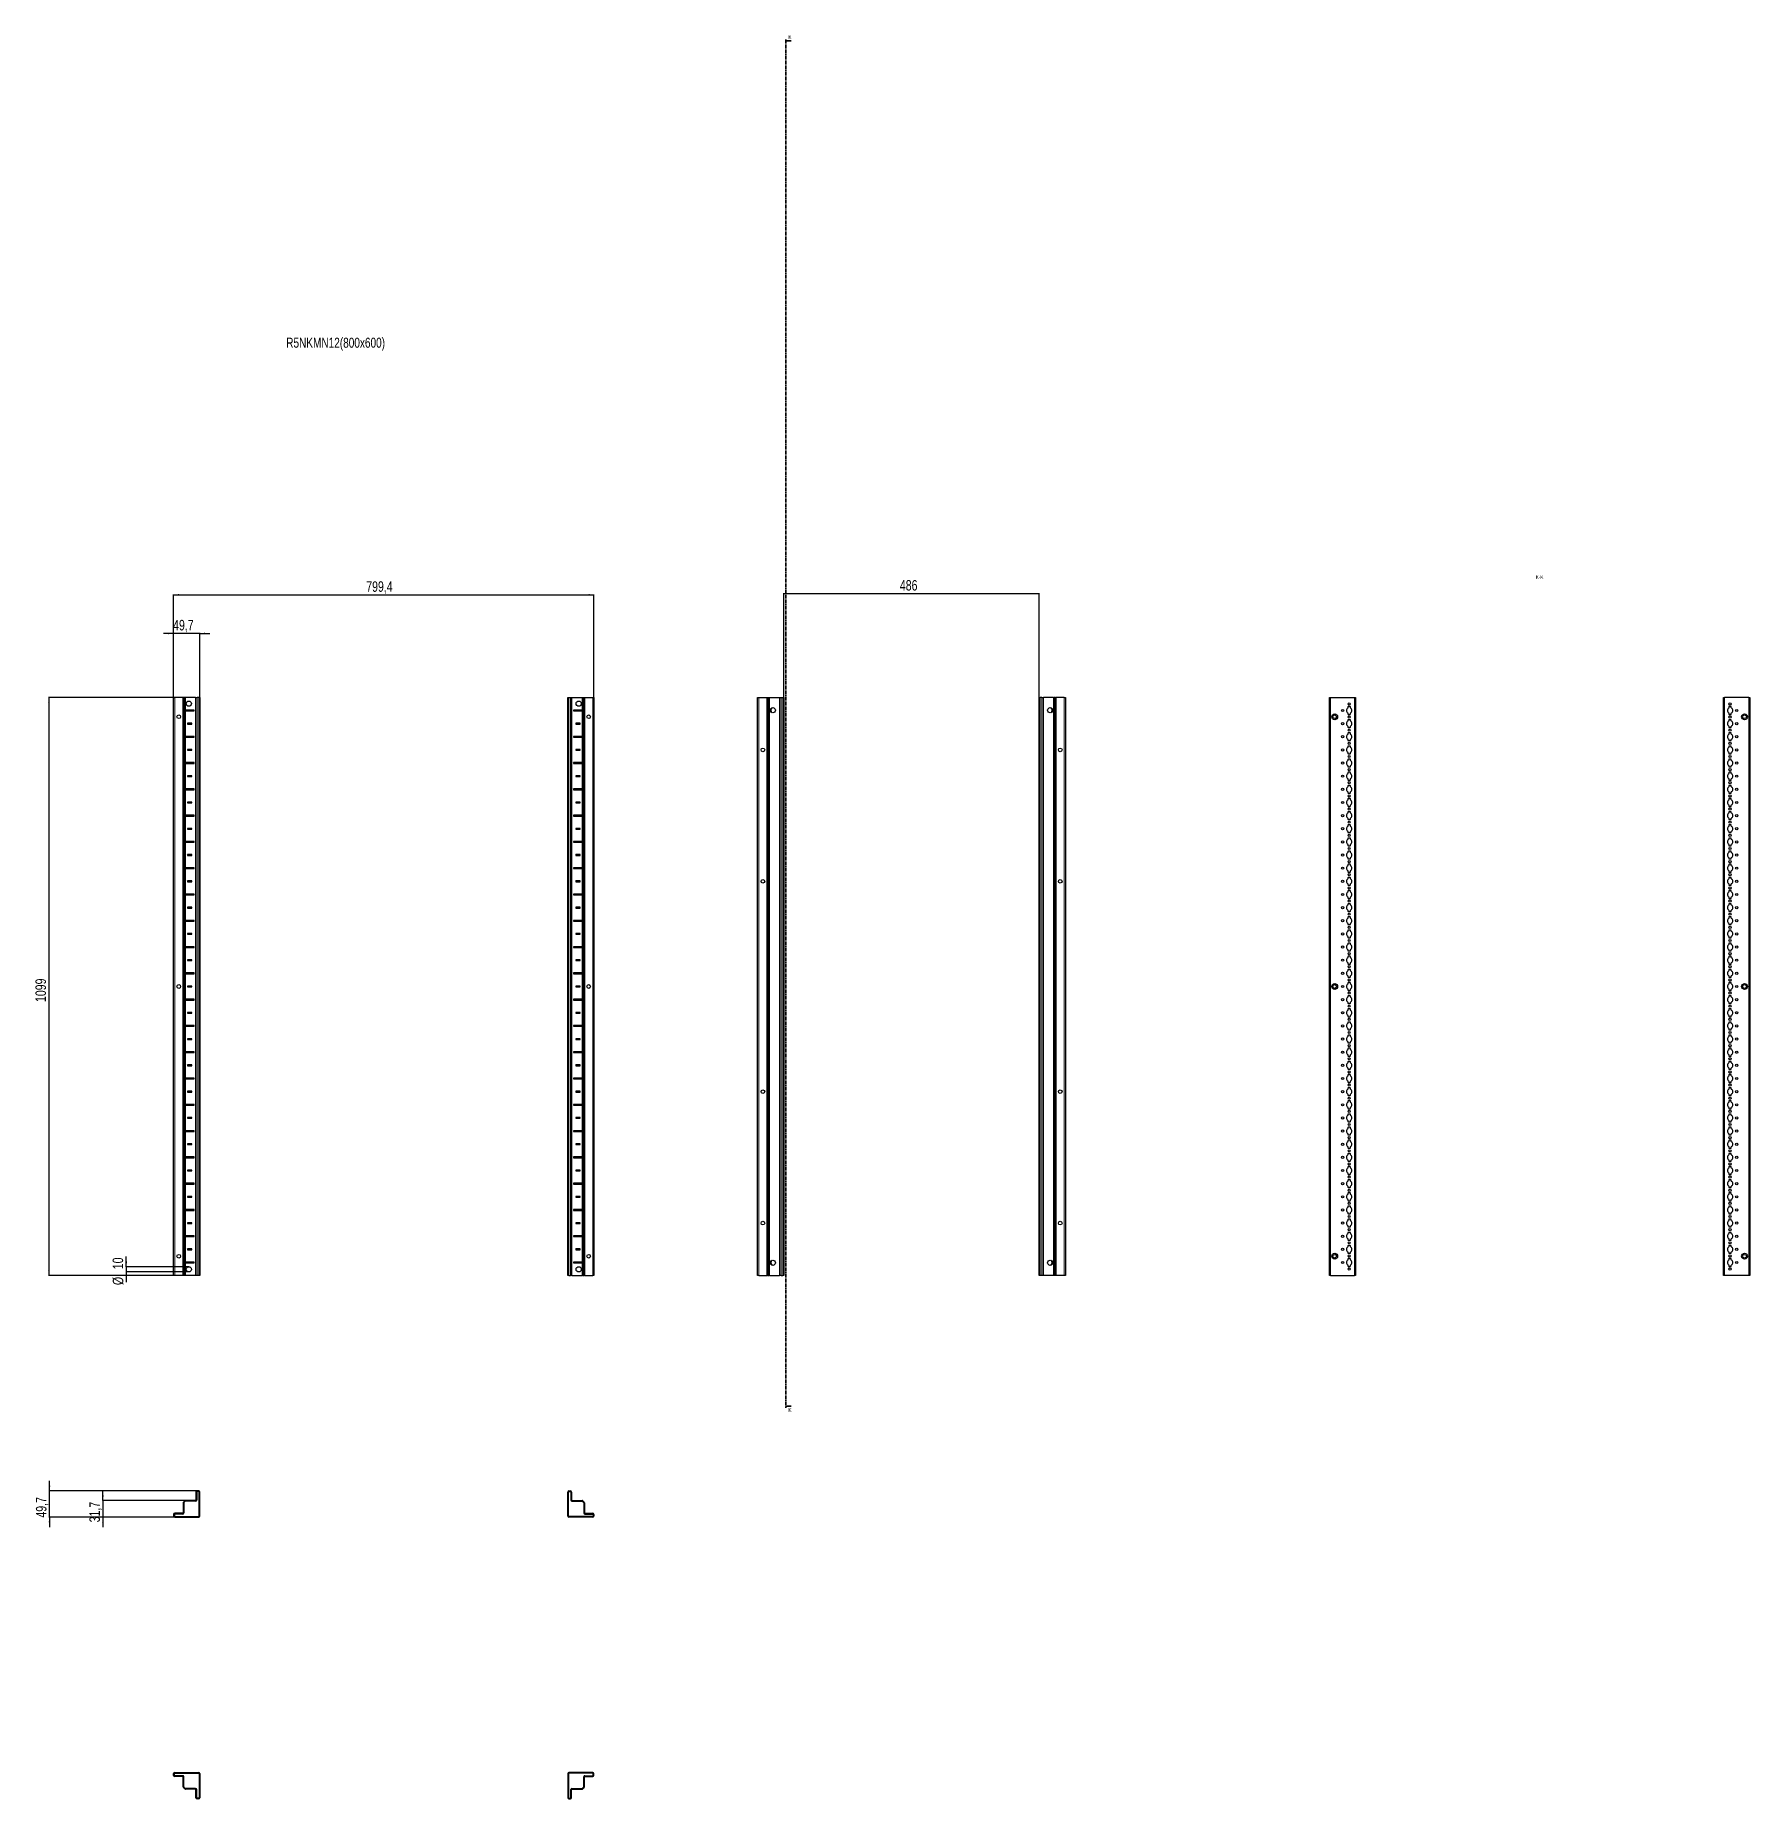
# Model space of a CAD drawing. Header units: millimetres. Extents: x -199 to 3062, y -1847 to 1507.
import ezdxf

# ---------------------------------------------------------------- set-up
doc = ezdxf.new("R2010")
doc.units = ezdxf.units.MM
doc.linetypes.add('CENTER', pattern=[10.16, 6.35, -1.27, 1.27, -1.27])
doc.layers.add('FORMAT', color=7, linetype='Continuous')
doc.styles.add('SLDTEXTSTYLE0', font='TXT', dxfattribs={"width": 0.75})
doc.dimstyles.new('SLDDIMSTYLE0', dxfattribs={"dimtxt": 20, "dimasz": 10, "dimexe": 0, "dimexo": 0.0625, "dimgap": 5, "dimtad": 2, "dimdec": 1, "dimrnd": 1e-09, "dimzin": 12, "dimdsep": 46, "dimtxsty": 'SLDTEXTSTYLE0', "dimsah": 1, "dimcen": 0.09, "dimadec": 0, "dimazin": 3, "dimtfac": 1, "dimtofl": 0, "dimtmove": 0, "dimatfit": 3, "dimfxl": 0, "dimfrac": 2, "dimtolj": 1, "dimtzin": 12, "dimarcsym": 0})
doc.dimstyles.new('SLDDIMSTYLE1', dxfattribs={"dimtxt": 20, "dimasz": 10, "dimexe": 0, "dimexo": 0.0625, "dimgap": 5, "dimtad": 2, "dimdec": 1, "dimrnd": 1e-09, "dimzin": 12, "dimdsep": 46, "dimtxsty": 'SLDTEXTSTYLE0', "dimsah": 1, "dimcen": 0.09, "dimadec": 0, "dimazin": 3, "dimtfac": 1, "dimtmove": 0, "dimatfit": 0, "dimfxl": 0, "dimfrac": 2, "dimtolj": 1, "dimtzin": 12, "dimarcsym": 0})

msp = doc.modelspace()

# ---------------------------------------------------------------- texts
at = {"color": 7, "linetype": 'Continuous', "char_height": 7, "attachment_point": 1, "style": 'SLDTEXTSTYLE0'}
for insert in [(1233.49, 1506.94), (1233.49, -1104.29)]:
    msp.add_mtext('K', dxfattribs=dict(at, insert=insert))
at = {"layer": 'FORMAT', "style": 'SLDTEXTSTYLE0'}
for s, insert, char_height, attachment_point in [('R5NKMN12(800x600)', (278.18, 931.72), 19.05, 1), ('K-K', (2662.39, 479.8), 7, 2)]:
    msp.add_mtext(s, dxfattribs=dict(at, insert=insert, char_height=char_height, attachment_point=attachment_point))

# ---------------------------------------------------------------- blocks, each defined once
blk = doc.blocks.new('_D')
at = {"layer": 'FORMAT'}
for p, q in [((86.4, 247.2), (-174.2, 247.2)), ((-173.2, 247.2), (-173.2, -851.8)), ((86.4, -851.8), (-174.2, -851.8))]:
    blk.add_line(p, q, dxfattribs=at)
for points in [[(-173.2, 247.2), (-174.7, 237.2), (-171.6, 237.2)], [(-173.2, -851.8), (-171.6, -841.8), (-174.7, -841.8)]]:
    blk.add_solid(points, dxfattribs=at)
at = {"layer": 'FORMAT', "insert": (-198.9, -331.8), "char_height": 20, "attachment_point": 1, "rotation": 90, "style": 'SLDTEXTSTYLE0'}
blk.add_mtext('1099', dxfattribs=at)
blk = doc.blocks.new('_D_1')
at = {"layer": 'FORMAT'}
for p, q in [((64, 247.2), (64, 443.6)), ((64, 442.6), (863.4, 442.6)), ((863.4, 247.2), (863.4, 443.6))]:
    blk.add_line(p, q, dxfattribs=at)
for points in [[(64, 442.6), (74, 441.1), (74, 444.2)], [(863.4, 442.6), (853.4, 444.2), (853.4, 441.1)]]:
    blk.add_solid(points, dxfattribs=at)
at = {"layer": 'FORMAT', "insert": (430.4, 468.4), "char_height": 20, "attachment_point": 1, "style": 'SLDTEXTSTYLE0'}
blk.add_mtext('799,4', dxfattribs=at)
blk = doc.blocks.new('_D_2')
at = {"layer": 'FORMAT'}
for p, q in [((64, 369.2), (44.7, 369.2)), ((64, 247.2), (64, 370.2)), ((113.7, 369.2), (64, 369.2)), ((113.7, 247.2), (113.7, 370.2)), ((113.7, 369.2), (132.9, 369.2))]:
    blk.add_line(p, q, dxfattribs=at)
for points in [[(64, 369.2), (54, 370.7), (54, 367.7)], [(113.7, 369.2), (123.7, 367.7), (123.7, 370.7)]]:
    blk.add_solid(points, dxfattribs=at)
at = {"layer": 'FORMAT', "insert": (63, 395), "char_height": 20, "attachment_point": 1, "style": 'SLDTEXTSTYLE0'}
blk.add_mtext('49,7', dxfattribs=at)
blk = doc.blocks.new('_D_3')
at = {"layer": 'FORMAT'}
for p, q in [((92.8, -835.3), (-27, -835.3)), ((-26, -835.3), (-26, -816.1)), ((-26, -835.3), (-26, -845.3)), ((92.8, -845.3), (-27, -845.3)), ((-26, -845.3), (-26, -864.5))]:
    blk.add_line(p, q, dxfattribs=at)
for points in [[(-26, -835.3), (-24.5, -825.3), (-27.6, -825.3)], [(-26, -845.3), (-27.6, -855.3), (-24.5, -855.3)]]:
    blk.add_solid(points, dxfattribs=at)
at = {"layer": 'FORMAT', "char_height": 20, "attachment_point": 1, "rotation": 90, "style": 'SLDTEXTSTYLE0'}
for s, insert in [('10', (-52.1, -840)), ('%%c', (-51.8, -870.2))]:
    blk.add_mtext(s, dxfattribs=dict(at, insert=insert))
blk = doc.blocks.new('_D_4')
at = {"layer": 'FORMAT'}
for p, q in [((1224.6, 247.2), (1224.6, 446)), ((1224.6, 445), (1710.6, 445)), ((1710.6, 247.2), (1710.6, 446))]:
    blk.add_line(p, q, dxfattribs=at)
for points in [[(1224.6, 445), (1234.6, 443.5), (1234.6, 446.5)], [(1710.6, 445), (1700.6, 446.5), (1700.6, 443.5)]]:
    blk.add_solid(points, dxfattribs=at)
at = {"layer": 'FORMAT', "insert": (1445.5, 470.8), "char_height": 20, "attachment_point": 1, "style": 'SLDTEXTSTYLE0'}
blk.add_mtext('486', dxfattribs=at)
blk = doc.blocks.new('_D_5')
at = {"layer": 'FORMAT'}
for p, q in [((108.5, -1261.8), (-173.2, -1261.8)), ((-172.2, -1261.8), (-172.2, -1242.5)), ((-172.2, -1311.5), (-172.2, -1261.8)), ((66, -1311.5), (-173.2, -1311.5)), ((-172.2, -1311.5), (-172.2, -1330.7))]:
    blk.add_line(p, q, dxfattribs=at)
for points in [[(-172.2, -1261.8), (-170.6, -1251.8), (-173.7, -1251.8)], [(-172.2, -1311.5), (-173.7, -1321.5), (-170.6, -1321.5)]]:
    blk.add_solid(points, dxfattribs=at)
at = {"layer": 'FORMAT', "insert": (-197.9, -1312.5), "char_height": 20, "attachment_point": 1, "rotation": 90, "style": 'SLDTEXTSTYLE0'}
blk.add_mtext('49,7', dxfattribs=at)
blk = doc.blocks.new('_D_6')
at = {"layer": 'FORMAT'}
for p, q in [((-70.5, -1279.8), (-70.5, -1260.5)), ((86.4, -1279.8), (-71.5, -1279.8)), ((-70.5, -1279.8), (-70.5, -1311.5)), ((66, -1311.5), (-71.5, -1311.5)), ((-70.5, -1311.5), (-70.5, -1330.7))]:
    blk.add_line(p, q, dxfattribs=at)
for points in [[(-70.5, -1279.8), (-69, -1269.8), (-72.1, -1269.8)], [(-70.5, -1311.5), (-72.1, -1321.5), (-69, -1321.5)]]:
    blk.add_solid(points, dxfattribs=at)
at = {"layer": 'FORMAT', "insert": (-96.3, -1321.5), "char_height": 20, "attachment_point": 1, "rotation": 90, "style": 'SLDTEXTSTYLE0'}
blk.add_mtext('31,7', dxfattribs=at)

# ---------------------------------------------------------------- dimensions: what is measured, and where the dimension line sits
at = {"layer": 'FORMAT'}
for base, p1, p2, angle, dimstyle, picture, middle in [((1710.62, 445), (1224.62, 247.21), (1710.62, 247.21), 0, 'SLDDIMSTYLE0', '_D_4', (1467.62, 445)), ((863.38, 442.62), (63.98, 247.21), (863.38, 247.21), 0, 'SLDDIMSTYLE0', '_D_1', (463.68, 442.62)), ((-173.15, -851.79), (86.42, 247.21), (86.42, -851.79), 90, 'SLDDIMSTYLE0', '_D', (-173.15, -302.29)), ((-172.17, -1261.77), (65.98, -1311.47), (108.48, -1261.77), 90, 'SLDDIMSTYLE1', '_D_5', (-172.17, -1286.62)), ((-70.54, -1311.47), (86.42, -1279.77), (65.98, -1311.47), 90, 'SLDDIMSTYLE1', '_D_6', (-70.54, -1295.62))]:
    dim = msp.add_linear_dim(base=base, p1=p1, p2=p2, angle=angle, dimstyle=dimstyle, dxfattribs=at)
    dim.commit()
    dim.dimension.update_dxf_attribs({"geometry": picture, "text_midpoint": middle, "dimtype": 160})
dim = msp.add_linear_dim(base=(63.98, 369.21), p1=(113.68, 247.21), p2=(63.98, 247.21), dimstyle='SLDDIMSTYLE1', dxfattribs=at)
dim.commit()
dim.dimension.update_dxf_attribs({"geometry": '_D_2', "text_midpoint": (88.83, 369.21), "dimtype": 160})
dim = msp.add_linear_dim(base=(-26.02, -845.29), p1=(92.83, -835.29), p2=(92.83, -845.29), angle=90, text='%%c<>', dimstyle='SLDDIMSTYLE1', dxfattribs=at)
dim.commit()
dim.dimension.update_dxf_attribs({"geometry": '_D_3', "text_midpoint": (-26.02, -840.29), "dimtype": 160})

# ---------------------------------------------------------------- linework, layer by layer
at = {"color": 7, "linetype": 'CENTER', "lineweight": 35}
msp.add_line((1228.35, 1499.09), (1228.35, -1103.67), dxfattribs=at)
at = {"color": 7, "linetype": 'Continuous', "lineweight": 35}
for p, q in [((1238.99, 1496.09), (1228.35, 1496.09)), ((1238.99, -1100.67), (1228.35, -1100.67))]:
    msp.add_line(p, q, dxfattribs=at)
at = {"color": 7, "linetype": 'Continuous', "lineweight": 25}
for p, q in [((63.98, -851.79), (63.98, 247.21)), ((63.98, 247.21), (65.98, 247.21)), ((81.33, 247.21), (65.98, 247.21)), ((81.33, 247.21), (81.98, 247.21)), ((81.98, -851.79), (81.98, 247.21)), ((81.98, 247.21), (82.56, 247.21)), ((83.77, 247.21), (82.56, 247.21)), ((83.77, -851.79), (83.77, 247.21)), ((83.8, 247.21), (83.77, 247.21)), ((83.8, -851.79), (83.8, 247.21)), ((85.01, 247.21), (83.8, 247.21)), ((85.01, 247.21), (86.42, 247.21)), ((105.83, 247.21), (86.42, 247.21)), ((105.83, 247.21), (106.48, 247.21)), ((106.48, -851.79), (106.48, 247.21)), ((106.48, 247.21), (108.48, 247.21)), ((111.68, 247.21), (108.48, 247.21)), ((111.68, 247.21), (113.68, 247.21)), ((113.68, 247.21), (113.68, -851.79)), ((813.68, -851.79), (813.68, 247.21)), ((813.68, 247.21), (815.68, 247.21)), ((815.68, 247.21), (818.88, 247.21)), ((818.88, 247.21), (820.88, 247.21)), ((820.88, 247.21), (820.88, -851.79)), ((820.88, 247.21), (821.53, 247.21)), ((821.53, 247.21), (840.93, 247.21)), ((840.93, 247.21), (842.34, 247.21)), ((842.34, 247.21), (843.55, 247.21)), ((843.55, 247.21), (843.55, -851.79)), ((843.55, 247.21), (843.58, 247.21)), ((843.58, 247.21), (843.58, -851.79)), ((843.58, 247.21), (844.79, 247.21)), ((844.79, 247.21), (845.38, 247.21)), ((845.38, 247.21), (845.38, -851.79)), ((845.38, 247.21), (846.03, 247.21)), ((846.03, 247.21), (861.38, 247.21)), ((861.38, 247.21), (863.38, 247.21)), ((863.38, 247.21), (863.38, -851.79)), ((1174.92, -851.79), (1174.92, 247.21)), ((1174.92, 247.21), (1176.92, 247.21)), ((1176.92, 247.21), (1192.27, 247.21)), ((1192.27, 247.21), (1192.92, 247.21)), ((1192.92, 223.46), (1192.92, 247.21)), ((1192.92, 247.21), (1193.5, 247.21)), ((1193.5, 247.21), (1194.71, 247.21)), ((1194.71, 247.21), (1194.71, -851.79)), ((1194.71, 247.21), (1194.74, 247.21)), ((1194.74, 247.21), (1194.74, -851.79)), ((1194.74, 247.21), (1195.95, 247.21)), ((1195.95, 247.21), (1197.37, 247.21)), ((1197.37, 247.21), (1216.77, 247.21)), ((1216.77, 247.21), (1217.42, 247.21)), ((1217.42, -851.79), (1217.42, 247.21)), ((1217.42, 247.21), (1219.42, 247.21)), ((1219.42, 247.21), (1222.62, 247.21)), ((1222.62, 247.21), (1224.62, 247.21)), ((1224.62, 247.21), (1224.62, -851.79)), ((1710.62, -851.79), (1710.62, 247.21)), ((1710.62, 247.21), (1712.62, 247.21)), ((1715.82, 247.21), (1712.62, 247.21)), ((1715.82, 247.21), (1717.82, 247.21)), ((1717.82, 247.21), (1717.82, -851.79)), ((1717.82, 247.21), (1718.47, 247.21)), ((1737.87, 247.21), (1718.47, 247.21)), ((1737.87, 247.21), (1739.28, 247.21)), ((1740.49, 247.21), (1739.28, 247.21)), ((1740.49, -851.79), (1740.49, 247.21)), ((1740.53, 247.21), (1740.49, 247.21)), ((1740.53, -851.79), (1740.53, 247.21)), ((1741.73, 247.21), (1740.53, 247.21)), ((1741.73, 247.21), (1742.32, 247.21)), ((1742.32, 247.21), (1742.32, 223.46)), ((1742.32, 247.21), (1742.97, 247.21)), ((1758.32, 247.21), (1742.97, 247.21)), ((1758.32, 247.21), (1760.32, 247.21)), ((1760.32, 247.21), (1760.32, -851.79)), ((2262.75, -851.79), (2262.75, 247.21)), ((2262.75, 247.21), (2264.75, 247.21)), ((2264.75, 247.21), (2310.45, 247.21)), ((2310.45, 247.21), (2312.45, 247.21)), ((2312.45, 247.21), (2312.45, -851.79)), ((3012.45, -851.79), (3012.45, 247.21)), ((3012.45, 247.21), (3014.45, 247.21)), ((3060.15, 247.21), (3014.45, 247.21)), ((3060.15, 247.21), (3062.15, 247.21)), ((3062.15, 247.21), (3062.15, -851.79)), ((85.93, 223.35), (85.93, 222.06)), ((86.58, 222.71), (85.93, 223.35)), ((86.58, 222.71), (85.93, 222.06)), ((102.83, 223.46), (86.42, 223.46)), ((86.42, 221.96), (102.83, 221.96)), ((102.08, 222.71), (86.58, 222.71)), ((102.08, 222.71), (102.83, 223.46)), ((102.08, 222.71), (102.83, 221.96)), ((102.83, 221.96), (102.83, 223.46)), ((840.93, 223.46), (824.53, 223.46)), ((824.53, 223.46), (824.53, 221.96)), ((825.28, 222.71), (824.53, 223.46)), ((825.28, 222.71), (824.53, 221.96)), ((824.53, 221.96), (840.93, 221.96)), ((825.28, 222.71), (840.78, 222.71)), ((840.78, 222.71), (841.42, 223.35)), ((840.78, 222.71), (841.42, 222.06)), ((841.42, 222.06), (841.42, 223.35)), ((1192.98, 223.35), (1192.92, 223.46)), ((1192.92, 223.46), (1192.92, 221.96)), ((1192.92, 221.96), (1192.98, 222.06)), ((1192.92, 173.46), (1192.92, 221.96)), ((1192.98, 222.06), (1192.98, 223.35)), ((1202.97, 227.73), (1202.97, 228.14)), ((1732.27, 228.14), (1732.27, 227.73)), ((1742.32, 223.46), (1742.26, 223.35)), ((1742.26, 223.35), (1742.26, 222.06)), ((1742.26, 222.06), (1742.32, 221.96)), ((1742.32, 221.96), (1742.32, 223.46)), ((1742.32, 221.96), (1742.32, 173.46)), ((2297.8, 229.61), (2297.8, 227.73)), ((2297.8, 217.68), (2297.8, 215.81)), ((2297.8, 204.61), (2297.8, 202.73)), ((2301.9, 230.11), (2298.3, 230.11)), ((2298.3, 215.31), (2301.9, 215.31)), ((2301.9, 205.11), (2298.3, 205.11)), ((2302.4, 227.73), (2302.4, 229.61)), ((2302.4, 215.81), (2302.4, 217.68)), ((2302.4, 202.73), (2302.4, 204.61)), ((3022.5, 229.61), (3022.5, 227.73)), ((3022.5, 217.68), (3022.5, 215.81)), ((3022.5, 204.61), (3022.5, 202.73)), ((3026.6, 230.11), (3023, 230.11)), ((3023, 215.31), (3026.6, 215.31)), ((3026.6, 205.11), (3023, 205.11)), ((3027.1, 227.73), (3027.1, 229.61)), ((3027.1, 215.81), (3027.1, 217.68)), ((3027.1, 202.73), (3027.1, 204.61)), ((85.93, 173.35), (85.93, 172.06)), ((86.58, 172.71), (85.93, 173.35)), ((86.58, 172.71), (85.93, 172.06)), ((102.83, 173.46), (86.42, 173.46)), ((86.42, 171.96), (102.83, 171.96)), ((102.08, 172.71), (86.58, 172.71)), ((98.33, 198.46), (90.33, 198.46)), ((90.33, 198.46), (90.33, 196.96)), ((91.08, 197.71), (90.33, 198.46)), ((91.08, 197.71), (90.33, 196.96)), ((90.33, 196.96), (98.33, 196.96)), ((97.58, 197.71), (91.08, 197.71)), ((97.58, 197.71), (98.33, 198.46)), ((97.58, 197.71), (98.33, 196.96)), ((98.33, 196.96), (98.33, 198.46)), ((102.08, 172.71), (102.83, 173.46)), ((102.08, 172.71), (102.83, 171.96)), ((102.83, 171.96), (102.83, 173.46)), ((840.93, 173.46), (824.53, 173.46)), ((824.53, 173.46), (824.53, 171.96)), ((825.28, 172.71), (824.53, 173.46)), ((825.28, 172.71), (824.53, 171.96)), ((824.53, 171.96), (840.93, 171.96)), ((825.28, 172.71), (840.78, 172.71)), ((837.03, 198.46), (829.03, 198.46)), ((829.03, 198.46), (829.03, 196.96)), ((829.78, 197.71), (829.03, 198.46)), ((829.78, 197.71), (829.03, 196.96)), ((829.03, 196.96), (837.03, 196.96)), ((829.78, 197.71), (836.28, 197.71)), ((836.28, 197.71), (837.03, 198.46)), ((836.28, 197.71), (837.03, 196.96)), ((837.03, 196.96), (837.03, 198.46)), ((840.78, 172.71), (841.42, 173.35)), ((840.78, 172.71), (841.42, 172.06)), ((841.42, 172.06), (841.42, 173.35)), ((1192.98, 173.35), (1192.92, 173.46)), ((1192.92, 173.46), (1192.92, 171.96)), ((1192.92, 171.96), (1192.98, 172.06)), ((1192.92, 123.46), (1192.92, 171.96)), ((1192.98, 172.06), (1192.98, 173.35)), ((1742.32, 173.46), (1742.26, 173.35)), ((1742.26, 173.35), (1742.26, 172.06)), ((1742.26, 172.06), (1742.32, 171.96)), ((1742.32, 171.96), (1742.32, 173.46)), ((1742.32, 171.96), (1742.32, 123.46)), ((2297.8, 192.68), (2297.8, 190.81)), ((2297.8, 179.61), (2297.8, 177.73)), ((2298.3, 190.31), (2301.9, 190.31)), ((2301.9, 180.11), (2298.3, 180.11)), ((2302.4, 190.81), (2302.4, 192.68)), ((2302.4, 177.73), (2302.4, 179.61)), ((3022.5, 192.68), (3022.5, 190.81)), ((3022.5, 179.61), (3022.5, 177.73)), ((3023, 190.31), (3026.6, 190.31)), ((3026.6, 180.11), (3023, 180.11)), ((3027.1, 190.81), (3027.1, 192.68)), ((3027.1, 177.73), (3027.1, 179.61)), ((98.33, 148.46), (90.33, 148.46)), ((90.33, 148.46), (90.33, 146.96)), ((91.08, 147.71), (90.33, 148.46)), ((91.08, 147.71), (90.33, 146.96)), ((90.33, 146.96), (98.33, 146.96)), ((97.58, 147.71), (91.08, 147.71)), ((97.58, 147.71), (98.33, 148.46)), ((97.58, 147.71), (98.33, 146.96)), ((98.33, 146.96), (98.33, 148.46)), ((837.03, 148.46), (829.03, 148.46)), ((829.03, 148.46), (829.03, 146.96)), ((829.78, 147.71), (829.03, 148.46)), ((829.78, 147.71), (829.03, 146.96)), ((829.03, 146.96), (837.03, 146.96)), ((829.78, 147.71), (836.28, 147.71)), ((836.28, 147.71), (837.03, 148.46)), ((836.28, 147.71), (837.03, 146.96)), ((837.03, 146.96), (837.03, 148.46)), ((2297.8, 167.68), (2297.8, 165.81)), ((2297.8, 154.61), (2297.8, 152.73)), ((2297.8, 142.68), (2297.8, 140.81)), ((2298.3, 165.31), (2301.9, 165.31)), ((2301.9, 155.11), (2298.3, 155.11)), ((2298.3, 140.31), (2301.9, 140.31)), ((2302.4, 165.81), (2302.4, 167.68)), ((2302.4, 152.73), (2302.4, 154.61)), ((2302.4, 140.81), (2302.4, 142.68)), ((3022.5, 167.68), (3022.5, 165.81)), ((3022.5, 154.61), (3022.5, 152.73)), ((3022.5, 142.68), (3022.5, 140.81)), ((3023, 165.31), (3026.6, 165.31)), ((3026.6, 155.11), (3023, 155.11)), ((3023, 140.31), (3026.6, 140.31)), ((3027.1, 165.81), (3027.1, 167.68)), ((3027.1, 152.73), (3027.1, 154.61)), ((3027.1, 140.81), (3027.1, 142.68)), ((85.93, 123.35), (85.93, 122.06)), ((86.58, 122.71), (85.93, 123.35)), ((86.58, 122.71), (85.93, 122.06)), ((102.83, 123.46), (86.42, 123.46)), ((86.42, 121.96), (102.83, 121.96)), ((102.08, 122.71), (86.58, 122.71)), ((102.08, 122.71), (102.83, 123.46)), ((102.08, 122.71), (102.83, 121.96)), ((102.83, 121.96), (102.83, 123.46)), ((840.93, 123.46), (824.53, 123.46)), ((824.53, 123.46), (824.53, 121.96)), ((825.28, 122.71), (824.53, 123.46)), ((825.28, 122.71), (824.53, 121.96)), ((824.53, 121.96), (840.93, 121.96)), ((825.28, 122.71), (840.78, 122.71)), ((840.78, 122.71), (841.42, 123.35)), ((840.78, 122.71), (841.42, 122.06)), ((841.42, 122.06), (841.42, 123.35)), ((1192.98, 123.35), (1192.92, 123.46)), ((1192.92, 123.46), (1192.92, 121.96)), ((1192.92, 121.96), (1192.98, 122.06)), ((1192.92, 73.46), (1192.92, 121.96)), ((1192.98, 122.06), (1192.98, 123.35)), ((1742.32, 123.46), (1742.26, 123.35)), ((1742.26, 123.35), (1742.26, 122.06)), ((1742.26, 122.06), (1742.32, 121.96)), ((1742.32, 121.96), (1742.32, 123.46)), ((1742.32, 121.96), (1742.32, 73.46)), ((2297.8, 129.61), (2297.8, 127.73)), ((2297.8, 117.68), (2297.8, 115.81)), ((2297.8, 104.61), (2297.8, 102.73)), ((2301.9, 130.11), (2298.3, 130.11)), ((2298.3, 115.31), (2301.9, 115.31)), ((2301.9, 105.11), (2298.3, 105.11)), ((2302.4, 127.73), (2302.4, 129.61)), ((2302.4, 115.81), (2302.4, 117.68)), ((2302.4, 102.73), (2302.4, 104.61)), ((3022.5, 129.61), (3022.5, 127.73)), ((3022.5, 117.68), (3022.5, 115.81)), ((3022.5, 104.61), (3022.5, 102.73)), ((3026.6, 130.11), (3023, 130.11)), ((3023, 115.31), (3026.6, 115.31)), ((3026.6, 105.11), (3023, 105.11)), ((3027.1, 127.73), (3027.1, 129.61)), ((3027.1, 115.81), (3027.1, 117.68)), ((3027.1, 102.73), (3027.1, 104.61)), ((85.93, 73.35), (85.93, 72.06)), ((86.58, 72.71), (85.93, 73.35)), ((86.58, 72.71), (85.93, 72.06)), ((102.83, 73.46), (86.42, 73.46)), ((86.42, 71.96), (102.83, 71.96)), ((102.08, 72.71), (86.58, 72.71)), ((98.33, 98.46), (90.33, 98.46)), ((90.33, 98.46), (90.33, 96.96)), ((91.08, 97.71), (90.33, 98.46)), ((91.08, 97.71), (90.33, 96.96)), ((90.33, 96.96), (98.33, 96.96)), ((97.58, 97.71), (91.08, 97.71)), ((97.58, 97.71), (98.33, 98.46)), ((97.58, 97.71), (98.33, 96.96)), ((98.33, 96.96), (98.33, 98.46)), ((102.08, 72.71), (102.83, 73.46)), ((102.08, 72.71), (102.83, 71.96)), ((102.83, 71.96), (102.83, 73.46)), ((840.93, 73.46), (824.53, 73.46)), ((824.53, 73.46), (824.53, 71.96)), ((825.28, 72.71), (824.53, 73.46)), ((825.28, 72.71), (824.53, 71.96)), ((824.53, 71.96), (840.93, 71.96)), ((825.28, 72.71), (840.78, 72.71)), ((837.03, 98.46), (829.03, 98.46)), ((829.03, 98.46), (829.03, 96.96)), ((829.78, 97.71), (829.03, 98.46)), ((829.78, 97.71), (829.03, 96.96)), ((829.03, 96.96), (837.03, 96.96)), ((829.78, 97.71), (836.28, 97.71)), ((836.28, 97.71), (837.03, 98.46)), ((836.28, 97.71), (837.03, 96.96)), ((837.03, 96.96), (837.03, 98.46)), ((840.78, 72.71), (841.42, 73.35)), ((840.78, 72.71), (841.42, 72.06)), ((841.42, 72.06), (841.42, 73.35)), ((1192.98, 73.35), (1192.92, 73.46)), ((1192.92, 73.46), (1192.92, 71.96)), ((1192.92, 71.96), (1192.98, 72.06)), ((1192.92, 23.46), (1192.92, 71.96)), ((1192.98, 72.06), (1192.98, 73.35)), ((1742.32, 73.46), (1742.26, 73.35)), ((1742.26, 73.35), (1742.26, 72.06)), ((1742.26, 72.06), (1742.32, 71.96)), ((1742.32, 71.96), (1742.32, 73.46)), ((1742.32, 71.96), (1742.32, 23.46)), ((2297.8, 92.68), (2297.8, 90.81)), ((2297.8, 79.61), (2297.8, 77.73)), ((2297.8, 67.68), (2297.8, 65.81)), ((2298.3, 90.31), (2301.9, 90.31)), ((2301.9, 80.11), (2298.3, 80.11)), ((2302.4, 90.81), (2302.4, 92.68)), ((2302.4, 77.73), (2302.4, 79.61)), ((2302.4, 65.81), (2302.4, 67.68)), ((3022.5, 92.68), (3022.5, 90.81)), ((3022.5, 79.61), (3022.5, 77.73)), ((3022.5, 67.68), (3022.5, 65.81)), ((3023, 90.31), (3026.6, 90.31)), ((3026.6, 80.11), (3023, 80.11)), ((3027.1, 90.81), (3027.1, 92.68)), ((3027.1, 77.73), (3027.1, 79.61)), ((3027.1, 65.81), (3027.1, 67.68)), ((98.33, 48.46), (90.33, 48.46)), ((90.33, 48.46), (90.33, 46.96)), ((91.08, 47.71), (90.33, 48.46)), ((91.08, 47.71), (90.33, 46.96)), ((90.33, 46.96), (98.33, 46.96)), ((97.58, 47.71), (91.08, 47.71)), ((97.58, 47.71), (98.33, 48.46)), ((97.58, 47.71), (98.33, 46.96)), ((98.33, 46.96), (98.33, 48.46)), ((837.03, 48.46), (829.03, 48.46)), ((829.03, 48.46), (829.03, 46.96)), ((829.78, 47.71), (829.03, 48.46)), ((829.78, 47.71), (829.03, 46.96)), ((829.03, 46.96), (837.03, 46.96)), ((829.78, 47.71), (836.28, 47.71)), ((836.28, 47.71), (837.03, 48.46)), ((836.28, 47.71), (837.03, 46.96)), ((837.03, 46.96), (837.03, 48.46)), ((2297.8, 54.61), (2297.8, 52.73)), ((2297.8, 42.68), (2297.8, 40.81)), ((2298.3, 65.31), (2301.9, 65.31)), ((2301.9, 55.11), (2298.3, 55.11)), ((2298.3, 40.31), (2301.9, 40.31)), ((2302.4, 52.73), (2302.4, 54.61)), ((2302.4, 40.81), (2302.4, 42.68)), ((3022.5, 54.61), (3022.5, 52.73)), ((3022.5, 42.68), (3022.5, 40.81)), ((3023, 65.31), (3026.6, 65.31)), ((3026.6, 55.11), (3023, 55.11)), ((3023, 40.31), (3026.6, 40.31)), ((3027.1, 52.73), (3027.1, 54.61)), ((3027.1, 40.81), (3027.1, 42.68)), ((85.93, 23.35), (85.93, 22.06)), ((86.58, 22.71), (85.93, 23.35)), ((86.58, 22.71), (85.93, 22.06)), ((102.83, 23.46), (86.42, 23.46)), ((86.42, 21.96), (102.83, 21.96)), ((102.08, 22.71), (86.58, 22.71)), ((102.08, 22.71), (102.83, 23.46)), ((102.08, 22.71), (102.83, 21.96)), ((102.83, 21.96), (102.83, 23.46)), ((840.93, 23.46), (824.53, 23.46)), ((824.53, 23.46), (824.53, 21.96)), ((825.28, 22.71), (824.53, 23.46)), ((825.28, 22.71), (824.53, 21.96)), ((824.53, 21.96), (840.93, 21.96)), ((825.28, 22.71), (840.78, 22.71)), ((840.78, 22.71), (841.42, 23.35)), ((840.78, 22.71), (841.42, 22.06)), ((841.42, 22.06), (841.42, 23.35)), ((1192.98, 23.35), (1192.92, 23.46)), ((1192.92, 23.46), (1192.92, 21.96)), ((1192.92, 21.96), (1192.98, 22.06)), ((1192.92, -26.54), (1192.92, 21.96)), ((1192.98, 22.06), (1192.98, 23.35)), ((1742.32, 23.46), (1742.26, 23.35)), ((1742.26, 23.35), (1742.26, 22.06)), ((1742.26, 22.06), (1742.32, 21.96)), ((1742.32, 21.96), (1742.32, 23.46)), ((1742.32, 21.96), (1742.32, -26.54)), ((2297.8, 29.61), (2297.8, 27.73)), ((2297.8, 17.68), (2297.8, 15.81)), ((2297.8, 4.61), (2297.8, 2.73)), ((2301.9, 30.11), (2298.3, 30.11)), ((2298.3, 15.31), (2301.9, 15.31)), ((2301.9, 5.11), (2298.3, 5.11)), ((2302.4, 27.73), (2302.4, 29.61)), ((2302.4, 15.81), (2302.4, 17.68)), ((2302.4, 2.73), (2302.4, 4.61)), ((3022.5, 29.61), (3022.5, 27.73)), ((3022.5, 17.68), (3022.5, 15.81)), ((3022.5, 4.61), (3022.5, 2.73)), ((3026.6, 30.11), (3023, 30.11)), ((3023, 15.31), (3026.6, 15.31)), ((3026.6, 5.11), (3023, 5.11)), ((3027.1, 27.73), (3027.1, 29.61)), ((3027.1, 15.81), (3027.1, 17.68)), ((3027.1, 2.73), (3027.1, 4.61)), ((85.93, -26.65), (85.93, -27.94)), ((86.58, -27.29), (85.93, -26.65)), ((86.58, -27.29), (85.93, -27.94)), ((102.83, -26.54), (86.42, -26.54)), ((86.42, -28.04), (102.83, -28.04)), ((102.08, -27.29), (86.58, -27.29)), ((98.33, -1.54), (90.33, -1.54)), ((90.33, -1.54), (90.33, -3.04)), ((91.08, -2.29), (90.33, -1.54)), ((91.08, -2.29), (90.33, -3.04)), ((90.33, -3.04), (98.33, -3.04)), ((97.58, -2.29), (91.08, -2.29)), ((97.58, -2.29), (98.33, -1.54)), ((97.58, -2.29), (98.33, -3.04)), ((98.33, -3.04), (98.33, -1.54)), ((102.08, -27.29), (102.83, -26.54)), ((102.08, -27.29), (102.83, -28.04)), ((102.83, -28.04), (102.83, -26.54)), ((840.93, -26.54), (824.53, -26.54)), ((824.53, -26.54), (824.53, -28.04)), ((825.28, -27.29), (824.53, -26.54)), ((825.28, -27.29), (824.53, -28.04)), ((824.53, -28.04), (840.93, -28.04)), ((825.28, -27.29), (840.78, -27.29)), ((837.03, -1.54), (829.03, -1.54)), ((829.03, -1.54), (829.03, -3.04)), ((829.78, -2.29), (829.03, -1.54)), ((829.78, -2.29), (829.03, -3.04)), ((829.03, -3.04), (837.03, -3.04)), ((829.78, -2.29), (836.28, -2.29)), ((836.28, -2.29), (837.03, -1.54)), ((836.28, -2.29), (837.03, -3.04)), ((837.03, -3.04), (837.03, -1.54)), ((840.78, -27.29), (841.42, -26.65)), ((840.78, -27.29), (841.42, -27.94)), ((841.42, -27.94), (841.42, -26.65)), ((1192.98, -26.65), (1192.92, -26.54)), ((1192.92, -26.54), (1192.92, -28.04)), ((1192.92, -28.04), (1192.98, -27.94)), ((1192.92, -76.54), (1192.92, -28.04)), ((1192.98, -27.94), (1192.98, -26.65)), ((1742.32, -26.54), (1742.26, -26.65)), ((1742.26, -26.65), (1742.26, -27.94)), ((1742.26, -27.94), (1742.32, -28.04)), ((1742.32, -28.04), (1742.32, -26.54)), ((1742.32, -28.04), (1742.32, -76.54)), ((2297.8, -7.32), (2297.8, -9.19)), ((2297.8, -20.39), (2297.8, -22.27)), ((2297.8, -32.32), (2297.8, -34.19)), ((2298.3, -9.69), (2301.9, -9.69)), ((2301.9, -19.89), (2298.3, -19.89)), ((2302.4, -9.19), (2302.4, -7.32)), ((2302.4, -22.27), (2302.4, -20.39)), ((2302.4, -34.19), (2302.4, -32.32)), ((3022.5, -7.32), (3022.5, -9.19)), ((3022.5, -20.39), (3022.5, -22.27)), ((3022.5, -32.32), (3022.5, -34.19)), ((3023, -9.69), (3026.6, -9.69)), ((3026.6, -19.89), (3023, -19.89)), ((3027.1, -9.19), (3027.1, -7.32)), ((3027.1, -22.27), (3027.1, -20.39)), ((3027.1, -34.19), (3027.1, -32.32)), ((98.33, -51.54), (90.33, -51.54)), ((90.33, -51.54), (90.33, -53.04)), ((91.08, -52.29), (90.33, -51.54)), ((91.08, -52.29), (90.33, -53.04)), ((90.33, -53.04), (98.33, -53.04)), ((97.58, -52.29), (91.08, -52.29)), ((97.58, -52.29), (98.33, -51.54)), ((97.58, -52.29), (98.33, -53.04)), ((98.33, -53.04), (98.33, -51.54)), ((837.03, -51.54), (829.03, -51.54)), ((829.03, -51.54), (829.03, -53.04)), ((829.78, -52.29), (829.03, -51.54)), ((829.78, -52.29), (829.03, -53.04)), ((829.03, -53.04), (837.03, -53.04)), ((829.78, -52.29), (836.28, -52.29)), ((836.28, -52.29), (837.03, -51.54)), ((836.28, -52.29), (837.03, -53.04)), ((837.03, -53.04), (837.03, -51.54)), ((2297.8, -45.39), (2297.8, -47.27)), ((2297.8, -57.32), (2297.8, -59.19)), ((2298.3, -34.69), (2301.9, -34.69)), ((2301.9, -44.89), (2298.3, -44.89)), ((2298.3, -59.69), (2301.9, -59.69)), ((2302.4, -47.27), (2302.4, -45.39)), ((2302.4, -59.19), (2302.4, -57.32)), ((3022.5, -45.39), (3022.5, -47.27)), ((3022.5, -57.32), (3022.5, -59.19)), ((3023, -34.69), (3026.6, -34.69)), ((3026.6, -44.89), (3023, -44.89)), ((3023, -59.69), (3026.6, -59.69)), ((3027.1, -47.27), (3027.1, -45.39)), ((3027.1, -59.19), (3027.1, -57.32)), ((85.93, -76.65), (85.93, -77.94)), ((86.58, -77.29), (85.93, -76.65)), ((86.58, -77.29), (85.93, -77.94)), ((102.83, -76.54), (86.42, -76.54)), ((86.42, -78.04), (102.83, -78.04)), ((102.08, -77.29), (86.58, -77.29)), ((102.08, -77.29), (102.83, -76.54)), ((102.08, -77.29), (102.83, -78.04)), ((102.83, -78.04), (102.83, -76.54)), ((840.93, -76.54), (824.53, -76.54)), ((824.53, -76.54), (824.53, -78.04)), ((825.28, -77.29), (824.53, -76.54)), ((825.28, -77.29), (824.53, -78.04)), ((824.53, -78.04), (840.93, -78.04)), ((825.28, -77.29), (840.78, -77.29)), ((840.78, -77.29), (841.42, -76.65)), ((840.78, -77.29), (841.42, -77.94)), ((841.42, -77.94), (841.42, -76.65)), ((1192.98, -76.65), (1192.92, -76.54)), ((1192.92, -76.54), (1192.92, -78.04)), ((1192.92, -78.04), (1192.98, -77.94)), ((1192.92, -126.54), (1192.92, -78.04)), ((1192.98, -77.94), (1192.98, -76.65)), ((1742.32, -76.54), (1742.26, -76.65)), ((1742.26, -76.65), (1742.26, -77.94)), ((1742.26, -77.94), (1742.32, -78.04)), ((1742.32, -78.04), (1742.32, -76.54)), ((1742.32, -78.04), (1742.32, -126.54)), ((2297.8, -70.39), (2297.8, -72.27)), ((2297.8, -82.32), (2297.8, -84.19)), ((2297.8, -95.39), (2297.8, -97.27)), ((2301.9, -69.89), (2298.3, -69.89)), ((2298.3, -84.69), (2301.9, -84.69)), ((2301.9, -94.89), (2298.3, -94.89)), ((2302.4, -72.27), (2302.4, -70.39)), ((2302.4, -84.19), (2302.4, -82.32)), ((2302.4, -97.27), (2302.4, -95.39)), ((3022.5, -70.39), (3022.5, -72.27)), ((3022.5, -82.32), (3022.5, -84.19)), ((3022.5, -95.39), (3022.5, -97.27)), ((3026.6, -69.89), (3023, -69.89)), ((3023, -84.69), (3026.6, -84.69)), ((3026.6, -94.89), (3023, -94.89)), ((3027.1, -72.27), (3027.1, -70.39)), ((3027.1, -84.19), (3027.1, -82.32)), ((3027.1, -97.27), (3027.1, -95.39)), ((85.93, -126.65), (85.93, -127.94)), ((86.58, -127.29), (85.93, -126.65)), ((86.58, -127.29), (85.93, -127.94)), ((102.83, -126.54), (86.42, -126.54)), ((86.42, -128.04), (102.83, -128.04)), ((102.08, -127.29), (86.58, -127.29)), ((98.33, -101.54), (90.33, -101.54)), ((90.33, -101.54), (90.33, -103.04)), ((91.08, -102.29), (90.33, -101.54)), ((91.08, -102.29), (90.33, -103.04)), ((90.33, -103.04), (98.33, -103.04)), ((97.58, -102.29), (91.08, -102.29)), ((97.58, -102.29), (98.33, -101.54)), ((97.58, -102.29), (98.33, -103.04)), ((98.33, -103.04), (98.33, -101.54)), ((102.08, -127.29), (102.83, -126.54)), ((102.08, -127.29), (102.83, -128.04)), ((102.83, -128.04), (102.83, -126.54)), ((840.93, -126.54), (824.53, -126.54)), ((824.53, -126.54), (824.53, -128.04)), ((825.28, -127.29), (824.53, -126.54)), ((825.28, -127.29), (824.53, -128.04)), ((824.53, -128.04), (840.93, -128.04)), ((825.28, -127.29), (840.78, -127.29)), ((837.03, -101.54), (829.03, -101.54)), ((829.03, -101.54), (829.03, -103.04)), ((829.78, -102.29), (829.03, -101.54)), ((829.78, -102.29), (829.03, -103.04)), ((829.03, -103.04), (837.03, -103.04)), ((829.78, -102.29), (836.28, -102.29)), ((836.28, -102.29), (837.03, -101.54)), ((836.28, -102.29), (837.03, -103.04)), ((837.03, -103.04), (837.03, -101.54)), ((840.78, -127.29), (841.42, -126.65)), ((840.78, -127.29), (841.42, -127.94)), ((841.42, -127.94), (841.42, -126.65)), ((1192.98, -126.65), (1192.92, -126.54)), ((1192.92, -126.54), (1192.92, -128.04)), ((1192.92, -128.04), (1192.98, -127.94)), ((1192.92, -176.54), (1192.92, -128.04)), ((1192.98, -127.94), (1192.98, -126.65)), ((1742.32, -126.54), (1742.26, -126.65)), ((1742.26, -126.65), (1742.26, -127.94)), ((1742.26, -127.94), (1742.32, -128.04)), ((1742.32, -128.04), (1742.32, -126.54)), ((1742.32, -128.04), (1742.32, -176.54)), ((2297.8, -107.32), (2297.8, -109.19)), ((2297.8, -120.39), (2297.8, -122.27)), ((2297.8, -132.32), (2297.8, -134.19)), ((2298.3, -109.69), (2301.9, -109.69)), ((2301.9, -119.89), (2298.3, -119.89)), ((2302.4, -109.19), (2302.4, -107.32)), ((2302.4, -122.27), (2302.4, -120.39)), ((2302.4, -134.19), (2302.4, -132.32)), ((3022.5, -107.32), (3022.5, -109.19)), ((3022.5, -120.39), (3022.5, -122.27)), ((3022.5, -132.32), (3022.5, -134.19)), ((3023, -109.69), (3026.6, -109.69)), ((3026.6, -119.89), (3023, -119.89)), ((3027.1, -109.19), (3027.1, -107.32)), ((3027.1, -122.27), (3027.1, -120.39)), ((3027.1, -134.19), (3027.1, -132.32)), ((98.33, -151.54), (90.33, -151.54)), ((90.33, -151.54), (90.33, -153.04)), ((91.08, -152.29), (90.33, -151.54)), ((91.08, -152.29), (90.33, -153.04)), ((90.33, -153.04), (98.33, -153.04)), ((97.58, -152.29), (91.08, -152.29)), ((97.58, -152.29), (98.33, -151.54)), ((97.58, -152.29), (98.33, -153.04)), ((98.33, -153.04), (98.33, -151.54)), ((837.03, -151.54), (829.03, -151.54)), ((829.03, -151.54), (829.03, -153.04)), ((829.78, -152.29), (829.03, -151.54)), ((829.78, -152.29), (829.03, -153.04)), ((829.03, -153.04), (837.03, -153.04)), ((829.78, -152.29), (836.28, -152.29)), ((836.28, -152.29), (837.03, -151.54)), ((836.28, -152.29), (837.03, -153.04)), ((837.03, -153.04), (837.03, -151.54)), ((2297.8, -145.39), (2297.8, -147.27)), ((2297.8, -157.32), (2297.8, -159.19)), ((2298.3, -134.69), (2301.9, -134.69)), ((2301.9, -144.89), (2298.3, -144.89)), ((2298.3, -159.69), (2301.9, -159.69)), ((2302.4, -147.27), (2302.4, -145.39)), ((2302.4, -159.19), (2302.4, -157.32)), ((3022.5, -145.39), (3022.5, -147.27)), ((3022.5, -157.32), (3022.5, -159.19)), ((3023, -134.69), (3026.6, -134.69)), ((3026.6, -144.89), (3023, -144.89)), ((3023, -159.69), (3026.6, -159.69)), ((3027.1, -147.27), (3027.1, -145.39)), ((3027.1, -159.19), (3027.1, -157.32)), ((85.93, -176.65), (85.93, -177.94)), ((86.58, -177.29), (85.93, -176.65)), ((86.58, -177.29), (85.93, -177.94)), ((102.83, -176.54), (86.42, -176.54)), ((86.42, -178.04), (102.83, -178.04)), ((102.08, -177.29), (86.58, -177.29)), ((102.08, -177.29), (102.83, -176.54)), ((102.08, -177.29), (102.83, -178.04)), ((102.83, -178.04), (102.83, -176.54)), ((840.93, -176.54), (824.53, -176.54)), ((824.53, -176.54), (824.53, -178.04)), ((825.28, -177.29), (824.53, -176.54)), ((825.28, -177.29), (824.53, -178.04)), ((824.53, -178.04), (840.93, -178.04)), ((825.28, -177.29), (840.78, -177.29)), ((840.78, -177.29), (841.42, -176.65)), ((840.78, -177.29), (841.42, -177.94)), ((841.42, -177.94), (841.42, -176.65)), ((1192.98, -176.65), (1192.92, -176.54)), ((1192.92, -176.54), (1192.92, -178.04)), ((1192.92, -178.04), (1192.98, -177.94)), ((1192.92, -226.54), (1192.92, -178.04)), ((1192.98, -177.94), (1192.98, -176.65)), ((1742.32, -176.54), (1742.26, -176.65)), ((1742.26, -176.65), (1742.26, -177.94)), ((1742.26, -177.94), (1742.32, -178.04)), ((1742.32, -178.04), (1742.32, -176.54)), ((1742.32, -178.04), (1742.32, -226.54)), ((2297.8, -170.39), (2297.8, -172.27)), ((2297.8, -182.32), (2297.8, -184.19)), ((2297.8, -195.39), (2297.8, -197.27)), ((2301.9, -169.89), (2298.3, -169.89)), ((2298.3, -184.69), (2301.9, -184.69)), ((2301.9, -194.89), (2298.3, -194.89)), ((2302.4, -172.27), (2302.4, -170.39)), ((2302.4, -184.19), (2302.4, -182.32)), ((2302.4, -197.27), (2302.4, -195.39)), ((3022.5, -170.39), (3022.5, -172.27)), ((3022.5, -182.32), (3022.5, -184.19)), ((3022.5, -195.39), (3022.5, -197.27)), ((3026.6, -169.89), (3023, -169.89)), ((3023, -184.69), (3026.6, -184.69)), ((3026.6, -194.89), (3023, -194.89)), ((3027.1, -172.27), (3027.1, -170.39)), ((3027.1, -184.19), (3027.1, -182.32)), ((3027.1, -197.27), (3027.1, -195.39)), ((85.93, -226.65), (85.93, -227.94)), ((86.58, -227.29), (85.93, -226.65)), ((86.58, -227.29), (85.93, -227.94)), ((102.83, -226.54), (86.42, -226.54)), ((86.42, -228.04), (102.83, -228.04)), ((102.08, -227.29), (86.58, -227.29)), ((98.33, -201.54), (90.33, -201.54)), ((90.33, -201.54), (90.33, -203.04)), ((91.08, -202.29), (90.33, -201.54)), ((91.08, -202.29), (90.33, -203.04)), ((90.33, -203.04), (98.33, -203.04)), ((97.58, -202.29), (91.08, -202.29)), ((97.58, -202.29), (98.33, -201.54)), ((97.58, -202.29), (98.33, -203.04)), ((98.33, -203.04), (98.33, -201.54)), ((102.08, -227.29), (102.83, -226.54)), ((102.08, -227.29), (102.83, -228.04)), ((102.83, -228.04), (102.83, -226.54)), ((840.93, -226.54), (824.53, -226.54)), ((824.53, -226.54), (824.53, -228.04)), ((825.28, -227.29), (824.53, -226.54)), ((825.28, -227.29), (824.53, -228.04)), ((824.53, -228.04), (840.93, -228.04)), ((825.28, -227.29), (840.78, -227.29)), ((837.03, -201.54), (829.03, -201.54)), ((829.03, -201.54), (829.03, -203.04)), ((829.78, -202.29), (829.03, -201.54)), ((829.78, -202.29), (829.03, -203.04)), ((829.03, -203.04), (837.03, -203.04)), ((829.78, -202.29), (836.28, -202.29)), ((836.28, -202.29), (837.03, -201.54)), ((836.28, -202.29), (837.03, -203.04)), ((837.03, -203.04), (837.03, -201.54)), ((840.78, -227.29), (841.42, -226.65)), ((840.78, -227.29), (841.42, -227.94)), ((841.42, -227.94), (841.42, -226.65)), ((1192.98, -226.65), (1192.92, -226.54)), ((1192.92, -226.54), (1192.92, -228.04)), ((1192.92, -228.04), (1192.98, -227.94)), ((1192.92, -276.54), (1192.92, -228.04)), ((1192.98, -227.94), (1192.98, -226.65)), ((1742.32, -226.54), (1742.26, -226.65)), ((1742.26, -226.65), (1742.26, -227.94)), ((1742.26, -227.94), (1742.32, -228.04)), ((1742.32, -228.04), (1742.32, -226.54)), ((1742.32, -228.04), (1742.32, -276.54)), ((2297.8, -207.32), (2297.8, -209.19)), ((2297.8, -220.39), (2297.8, -222.27)), ((2297.8, -232.32), (2297.8, -234.19)), ((2298.3, -209.69), (2301.9, -209.69)), ((2301.9, -219.89), (2298.3, -219.89)), ((2298.3, -234.69), (2301.9, -234.69)), ((2302.4, -209.19), (2302.4, -207.32)), ((2302.4, -222.27), (2302.4, -220.39)), ((2302.4, -234.19), (2302.4, -232.32)), ((3022.5, -207.32), (3022.5, -209.19)), ((3022.5, -220.39), (3022.5, -222.27)), ((3022.5, -232.32), (3022.5, -234.19)), ((3023, -209.69), (3026.6, -209.69)), ((3026.6, -219.89), (3023, -219.89)), ((3023, -234.69), (3026.6, -234.69)), ((3027.1, -209.19), (3027.1, -207.32)), ((3027.1, -222.27), (3027.1, -220.39)), ((3027.1, -234.19), (3027.1, -232.32)), ((98.33, -251.54), (90.33, -251.54)), ((90.33, -251.54), (90.33, -253.04)), ((91.08, -252.29), (90.33, -251.54)), ((91.08, -252.29), (90.33, -253.04)), ((90.33, -253.04), (98.33, -253.04)), ((97.58, -252.29), (91.08, -252.29)), ((97.58, -252.29), (98.33, -251.54)), ((97.58, -252.29), (98.33, -253.04)), ((98.33, -253.04), (98.33, -251.54)), ((837.03, -251.54), (829.03, -251.54)), ((829.03, -251.54), (829.03, -253.04)), ((829.78, -252.29), (829.03, -251.54)), ((829.78, -252.29), (829.03, -253.04)), ((829.03, -253.04), (837.03, -253.04)), ((829.78, -252.29), (836.28, -252.29)), ((836.28, -252.29), (837.03, -251.54)), ((836.28, -252.29), (837.03, -253.04)), ((837.03, -253.04), (837.03, -251.54)), ((2297.8, -245.39), (2297.8, -247.27)), ((2297.8, -257.32), (2297.8, -259.19)), ((2301.9, -244.89), (2298.3, -244.89)), ((2298.3, -259.69), (2301.9, -259.69)), ((2302.4, -247.27), (2302.4, -245.39)), ((2302.4, -259.19), (2302.4, -257.32)), ((3022.5, -245.39), (3022.5, -247.27)), ((3022.5, -257.32), (3022.5, -259.19)), ((3026.6, -244.89), (3023, -244.89)), ((3023, -259.69), (3026.6, -259.69)), ((3027.1, -247.27), (3027.1, -245.39)), ((3027.1, -259.19), (3027.1, -257.32)), ((85.93, -276.65), (85.93, -277.94)), ((86.58, -277.29), (85.93, -276.65)), ((86.58, -277.29), (85.93, -277.94)), ((102.83, -276.54), (86.42, -276.54)), ((86.42, -278.04), (102.83, -278.04)), ((102.08, -277.29), (86.58, -277.29)), ((98.33, -301.54), (90.33, -301.54)), ((90.33, -301.54), (90.33, -303.04)), ((91.08, -302.29), (90.33, -301.54)), ((97.58, -302.29), (98.33, -301.54)), ((98.33, -303.04), (98.33, -301.54)), ((102.08, -277.29), (102.83, -276.54)), ((102.08, -277.29), (102.83, -278.04)), ((102.83, -278.04), (102.83, -276.54)), ((840.93, -276.54), (824.53, -276.54)), ((824.53, -276.54), (824.53, -278.04)), ((825.28, -277.29), (824.53, -276.54)), ((825.28, -277.29), (824.53, -278.04)), ((824.53, -278.04), (840.93, -278.04)), ((825.28, -277.29), (840.78, -277.29)), ((837.03, -301.54), (829.03, -301.54)), ((829.03, -301.54), (829.03, -303.04)), ((829.78, -302.29), (829.03, -301.54)), ((836.28, -302.29), (837.03, -301.54)), ((837.03, -303.04), (837.03, -301.54)), ((840.78, -277.29), (841.42, -276.65)), ((840.78, -277.29), (841.42, -277.94)), ((841.42, -277.94), (841.42, -276.65)), ((1192.98, -276.65), (1192.92, -276.54)), ((1192.92, -276.54), (1192.92, -278.04)), ((1192.92, -278.04), (1192.98, -277.94)), ((1192.92, -326.54), (1192.92, -278.04)), ((1192.98, -277.94), (1192.98, -276.65)), ((1742.32, -276.54), (1742.26, -276.65)), ((1742.26, -276.65), (1742.26, -277.94)), ((1742.26, -277.94), (1742.32, -278.04)), ((1742.32, -278.04), (1742.32, -276.54)), ((1742.32, -278.04), (1742.32, -326.54)), ((2297.8, -270.39), (2297.8, -272.27)), ((2297.8, -282.32), (2297.8, -284.19)), ((2297.8, -295.39), (2297.8, -297.27)), ((2301.9, -269.89), (2298.3, -269.89)), ((2298.3, -284.69), (2301.9, -284.69)), ((2301.9, -294.89), (2298.3, -294.89)), ((2302.4, -272.27), (2302.4, -270.39)), ((2302.4, -284.19), (2302.4, -282.32)), ((2302.4, -297.27), (2302.4, -295.39)), ((3022.5, -270.39), (3022.5, -272.27)), ((3022.5, -282.32), (3022.5, -284.19)), ((3022.5, -295.39), (3022.5, -297.27)), ((3026.6, -269.89), (3023, -269.89)), ((3023, -284.69), (3026.6, -284.69)), ((3026.6, -294.89), (3023, -294.89)), ((3027.1, -272.27), (3027.1, -270.39)), ((3027.1, -284.19), (3027.1, -282.32)), ((3027.1, -297.27), (3027.1, -295.39)), ((85.93, -326.65), (85.93, -327.94)), ((86.58, -327.29), (85.93, -326.65)), ((86.58, -327.29), (85.93, -327.94)), ((102.83, -326.54), (86.42, -326.54)), ((86.42, -328.04), (102.83, -328.04)), ((102.08, -327.29), (86.58, -327.29)), ((91.08, -302.29), (90.33, -303.04)), ((90.33, -303.04), (98.33, -303.04)), ((97.58, -302.29), (91.08, -302.29)), ((97.58, -302.29), (98.33, -303.04)), ((102.08, -327.29), (102.83, -326.54)), ((102.08, -327.29), (102.83, -328.04)), ((102.83, -328.04), (102.83, -326.54)), ((840.93, -326.54), (824.53, -326.54)), ((824.53, -326.54), (824.53, -328.04)), ((825.28, -327.29), (824.53, -326.54)), ((825.28, -327.29), (824.53, -328.04)), ((824.53, -328.04), (840.93, -328.04)), ((825.28, -327.29), (840.78, -327.29)), ((829.78, -302.29), (829.03, -303.04)), ((829.03, -303.04), (837.03, -303.04)), ((829.78, -302.29), (836.28, -302.29)), ((836.28, -302.29), (837.03, -303.04)), ((840.78, -327.29), (841.42, -326.65)), ((840.78, -327.29), (841.42, -327.94)), ((841.42, -327.94), (841.42, -326.65)), ((1192.98, -326.65), (1192.92, -326.54)), ((1192.92, -326.54), (1192.92, -328.04)), ((1192.92, -328.04), (1192.98, -327.94)), ((1192.92, -376.54), (1192.92, -328.04)), ((1192.98, -327.94), (1192.98, -326.65)), ((1742.32, -326.54), (1742.26, -326.65)), ((1742.26, -326.65), (1742.26, -327.94)), ((1742.26, -327.94), (1742.32, -328.04)), ((1742.32, -328.04), (1742.32, -326.54)), ((1742.32, -328.04), (1742.32, -376.54)), ((2297.8, -307.32), (2297.8, -309.19)), ((2297.8, -320.39), (2297.8, -322.27)), ((2297.8, -332.32), (2297.8, -334.19)), ((2298.3, -309.69), (2301.9, -309.69)), ((2301.9, -319.89), (2298.3, -319.89)), ((2298.3, -334.69), (2301.9, -334.69)), ((2302.4, -309.19), (2302.4, -307.32)), ((2302.4, -322.27), (2302.4, -320.39)), ((2302.4, -334.19), (2302.4, -332.32)), ((3022.5, -307.32), (3022.5, -309.19)), ((3022.5, -320.39), (3022.5, -322.27)), ((3022.5, -332.32), (3022.5, -334.19)), ((3023, -309.69), (3026.6, -309.69)), ((3026.6, -319.89), (3023, -319.89)), ((3023, -334.69), (3026.6, -334.69)), ((3027.1, -309.19), (3027.1, -307.32)), ((3027.1, -322.27), (3027.1, -320.39)), ((3027.1, -334.19), (3027.1, -332.32)), ((98.33, -351.54), (90.33, -351.54)), ((90.33, -351.54), (90.33, -353.04)), ((91.08, -352.29), (90.33, -351.54)), ((91.08, -352.29), (90.33, -353.04)), ((90.33, -353.04), (98.33, -353.04)), ((97.58, -352.29), (91.08, -352.29)), ((97.58, -352.29), (98.33, -351.54)), ((97.58, -352.29), (98.33, -353.04)), ((98.33, -353.04), (98.33, -351.54)), ((837.03, -351.54), (829.03, -351.54)), ((829.03, -351.54), (829.03, -353.04)), ((829.78, -352.29), (829.03, -351.54)), ((829.78, -352.29), (829.03, -353.04)), ((829.03, -353.04), (837.03, -353.04)), ((829.78, -352.29), (836.28, -352.29)), ((836.28, -352.29), (837.03, -351.54)), ((836.28, -352.29), (837.03, -353.04)), ((837.03, -353.04), (837.03, -351.54)), ((2297.8, -345.39), (2297.8, -347.27)), ((2297.8, -357.32), (2297.8, -359.19)), ((2301.9, -344.89), (2298.3, -344.89)), ((2298.3, -359.69), (2301.9, -359.69)), ((2302.4, -347.27), (2302.4, -345.39)), ((2302.4, -359.19), (2302.4, -357.32)), ((3022.5, -345.39), (3022.5, -347.27)), ((3022.5, -357.32), (3022.5, -359.19)), ((3026.6, -344.89), (3023, -344.89)), ((3023, -359.69), (3026.6, -359.69)), ((3027.1, -347.27), (3027.1, -345.39)), ((3027.1, -359.19), (3027.1, -357.32)), ((85.93, -376.65), (85.93, -377.94)), ((86.58, -377.29), (85.93, -376.65)), ((86.58, -377.29), (85.93, -377.94)), ((102.83, -376.54), (86.42, -376.54)), ((86.42, -378.04), (102.83, -378.04)), ((102.08, -377.29), (86.58, -377.29)), ((98.33, -401.54), (90.33, -401.54)), ((90.33, -401.54), (90.33, -403.04)), ((91.08, -402.29), (90.33, -401.54)), ((91.08, -402.29), (90.33, -403.04)), ((97.58, -402.29), (91.08, -402.29)), ((97.58, -402.29), (98.33, -401.54)), ((97.58, -402.29), (98.33, -403.04)), ((98.33, -403.04), (98.33, -401.54)), ((102.08, -377.29), (102.83, -376.54)), ((102.08, -377.29), (102.83, -378.04)), ((102.83, -378.04), (102.83, -376.54)), ((840.93, -376.54), (824.53, -376.54)), ((824.53, -376.54), (824.53, -378.04)), ((825.28, -377.29), (824.53, -376.54)), ((825.28, -377.29), (824.53, -378.04)), ((824.53, -378.04), (840.93, -378.04)), ((825.28, -377.29), (840.78, -377.29)), ((837.03, -401.54), (829.03, -401.54)), ((829.03, -401.54), (829.03, -403.04)), ((829.78, -402.29), (829.03, -401.54)), ((829.78, -402.29), (829.03, -403.04)), ((829.78, -402.29), (836.28, -402.29)), ((836.28, -402.29), (837.03, -401.54)), ((836.28, -402.29), (837.03, -403.04)), ((837.03, -403.04), (837.03, -401.54)), ((840.78, -377.29), (841.42, -376.65)), ((840.78, -377.29), (841.42, -377.94)), ((841.42, -377.94), (841.42, -376.65)), ((1192.98, -376.65), (1192.92, -376.54)), ((1192.92, -376.54), (1192.92, -378.04)), ((1192.92, -378.04), (1192.98, -377.94)), ((1192.92, -426.54), (1192.92, -378.04)), ((1192.98, -377.94), (1192.98, -376.65)), ((1742.32, -376.54), (1742.26, -376.65)), ((1742.26, -376.65), (1742.26, -377.94)), ((1742.26, -377.94), (1742.32, -378.04)), ((1742.32, -378.04), (1742.32, -376.54)), ((1742.32, -378.04), (1742.32, -426.54)), ((2297.8, -370.39), (2297.8, -372.27)), ((2297.8, -382.32), (2297.8, -384.19)), ((2297.8, -395.39), (2297.8, -397.27)), ((2301.9, -369.89), (2298.3, -369.89)), ((2298.3, -384.69), (2301.9, -384.69)), ((2301.9, -394.89), (2298.3, -394.89)), ((2302.4, -372.27), (2302.4, -370.39)), ((2302.4, -384.19), (2302.4, -382.32)), ((2302.4, -397.27), (2302.4, -395.39)), ((3022.5, -370.39), (3022.5, -372.27)), ((3022.5, -382.32), (3022.5, -384.19)), ((3022.5, -395.39), (3022.5, -397.27)), ((3026.6, -369.89), (3023, -369.89)), ((3023, -384.69), (3026.6, -384.69)), ((3026.6, -394.89), (3023, -394.89)), ((3027.1, -372.27), (3027.1, -370.39)), ((3027.1, -384.19), (3027.1, -382.32)), ((3027.1, -397.27), (3027.1, -395.39)), ((85.93, -426.65), (85.93, -427.94)), ((86.58, -427.29), (85.93, -426.65)), ((86.58, -427.29), (85.93, -427.94)), ((102.83, -426.54), (86.42, -426.54)), ((86.42, -428.04), (102.83, -428.04)), ((102.08, -427.29), (86.58, -427.29)), ((90.33, -403.04), (98.33, -403.04)), ((102.08, -427.29), (102.83, -426.54)), ((102.08, -427.29), (102.83, -428.04)), ((102.83, -428.04), (102.83, -426.54)), ((840.93, -426.54), (824.53, -426.54)), ((824.53, -426.54), (824.53, -428.04)), ((825.28, -427.29), (824.53, -426.54)), ((825.28, -427.29), (824.53, -428.04)), ((824.53, -428.04), (840.93, -428.04)), ((825.28, -427.29), (840.78, -427.29)), ((829.03, -403.04), (837.03, -403.04)), ((840.78, -427.29), (841.42, -426.65)), ((840.78, -427.29), (841.42, -427.94)), ((841.42, -427.94), (841.42, -426.65)), ((1192.98, -426.65), (1192.92, -426.54)), ((1192.92, -426.54), (1192.92, -428.04)), ((1192.92, -428.04), (1192.98, -427.94)), ((1192.92, -476.54), (1192.92, -428.04)), ((1192.98, -427.94), (1192.98, -426.65)), ((1742.32, -426.54), (1742.26, -426.65)), ((1742.26, -426.65), (1742.26, -427.94)), ((1742.26, -427.94), (1742.32, -428.04)), ((1742.32, -428.04), (1742.32, -426.54)), ((1742.32, -428.04), (1742.32, -476.54)), ((2297.8, -407.32), (2297.8, -409.19)), ((2297.8, -420.39), (2297.8, -422.27)), ((2297.8, -432.32), (2297.8, -434.19)), ((2298.3, -409.69), (2301.9, -409.69)), ((2301.9, -419.89), (2298.3, -419.89)), ((2298.3, -434.69), (2301.9, -434.69)), ((2302.4, -409.19), (2302.4, -407.32)), ((2302.4, -422.27), (2302.4, -420.39)), ((2302.4, -434.19), (2302.4, -432.32)), ((3022.5, -407.32), (3022.5, -409.19)), ((3022.5, -420.39), (3022.5, -422.27)), ((3022.5, -432.32), (3022.5, -434.19)), ((3023, -409.69), (3026.6, -409.69)), ((3026.6, -419.89), (3023, -419.89)), ((3023, -434.69), (3026.6, -434.69)), ((3027.1, -409.19), (3027.1, -407.32)), ((3027.1, -422.27), (3027.1, -420.39)), ((3027.1, -434.19), (3027.1, -432.32)), ((98.33, -451.54), (90.33, -451.54)), ((90.33, -451.54), (90.33, -453.04)), ((91.08, -452.29), (90.33, -451.54)), ((91.08, -452.29), (90.33, -453.04)), ((90.33, -453.04), (98.33, -453.04)), ((97.58, -452.29), (91.08, -452.29)), ((97.58, -452.29), (98.33, -451.54)), ((97.58, -452.29), (98.33, -453.04)), ((98.33, -453.04), (98.33, -451.54)), ((837.03, -451.54), (829.03, -451.54)), ((829.03, -451.54), (829.03, -453.04)), ((829.78, -452.29), (829.03, -451.54)), ((829.78, -452.29), (829.03, -453.04)), ((829.03, -453.04), (837.03, -453.04)), ((829.78, -452.29), (836.28, -452.29)), ((836.28, -452.29), (837.03, -451.54)), ((836.28, -452.29), (837.03, -453.04)), ((837.03, -453.04), (837.03, -451.54)), ((2297.8, -445.39), (2297.8, -447.27)), ((2297.8, -457.32), (2297.8, -459.19)), ((2301.9, -444.89), (2298.3, -444.89)), ((2298.3, -459.69), (2301.9, -459.69)), ((2302.4, -447.27), (2302.4, -445.39)), ((2302.4, -459.19), (2302.4, -457.32)), ((3022.5, -445.39), (3022.5, -447.27)), ((3022.5, -457.32), (3022.5, -459.19)), ((3026.6, -444.89), (3023, -444.89)), ((3023, -459.69), (3026.6, -459.69)), ((3027.1, -447.27), (3027.1, -445.39)), ((3027.1, -459.19), (3027.1, -457.32)), ((85.93, -476.65), (85.93, -477.94)), ((86.58, -477.29), (85.93, -476.65)), ((86.58, -477.29), (85.93, -477.94)), ((102.83, -476.54), (86.42, -476.54)), ((86.42, -478.04), (102.83, -478.04)), ((102.08, -477.29), (86.58, -477.29)), ((98.33, -501.54), (90.33, -501.54)), ((90.33, -501.54), (90.33, -503.04)), ((91.08, -502.29), (90.33, -501.54)), ((91.08, -502.29), (90.33, -503.04)), ((90.33, -503.04), (98.33, -503.04)), ((97.58, -502.29), (91.08, -502.29)), ((97.58, -502.29), (98.33, -501.54)), ((97.58, -502.29), (98.33, -503.04)), ((98.33, -503.04), (98.33, -501.54)), ((102.08, -477.29), (102.83, -476.54)), ((102.08, -477.29), (102.83, -478.04)), ((102.83, -478.04), (102.83, -476.54)), ((840.93, -476.54), (824.53, -476.54)), ((824.53, -476.54), (824.53, -478.04)), ((825.28, -477.29), (824.53, -476.54)), ((825.28, -477.29), (824.53, -478.04)), ((824.53, -478.04), (840.93, -478.04)), ((825.28, -477.29), (840.78, -477.29)), ((837.03, -501.54), (829.03, -501.54)), ((829.03, -501.54), (829.03, -503.04)), ((829.78, -502.29), (829.03, -501.54)), ((829.78, -502.29), (829.03, -503.04)), ((829.03, -503.04), (837.03, -503.04)), ((829.78, -502.29), (836.28, -502.29)), ((836.28, -502.29), (837.03, -501.54)), ((836.28, -502.29), (837.03, -503.04)), ((837.03, -503.04), (837.03, -501.54)), ((840.78, -477.29), (841.42, -476.65)), ((840.78, -477.29), (841.42, -477.94)), ((841.42, -477.94), (841.42, -476.65)), ((1192.98, -476.65), (1192.92, -476.54)), ((1192.92, -476.54), (1192.92, -478.04)), ((1192.92, -478.04), (1192.98, -477.94)), ((1192.92, -526.54), (1192.92, -478.04)), ((1192.98, -477.94), (1192.98, -476.65)), ((1742.32, -476.54), (1742.26, -476.65)), ((1742.26, -476.65), (1742.26, -477.94)), ((1742.26, -477.94), (1742.32, -478.04)), ((1742.32, -478.04), (1742.32, -476.54)), ((1742.32, -478.04), (1742.32, -526.54)), ((2297.8, -470.39), (2297.8, -472.27)), ((2297.8, -482.32), (2297.8, -484.19)), ((2297.8, -495.39), (2297.8, -497.27)), ((2301.9, -469.89), (2298.3, -469.89)), ((2298.3, -484.69), (2301.9, -484.69)), ((2301.9, -494.89), (2298.3, -494.89)), ((2302.4, -472.27), (2302.4, -470.39)), ((2302.4, -484.19), (2302.4, -482.32)), ((2302.4, -497.27), (2302.4, -495.39)), ((3022.5, -470.39), (3022.5, -472.27)), ((3022.5, -482.32), (3022.5, -484.19)), ((3022.5, -495.39), (3022.5, -497.27)), ((3026.6, -469.89), (3023, -469.89)), ((3023, -484.69), (3026.6, -484.69)), ((3026.6, -494.89), (3023, -494.89)), ((3027.1, -472.27), (3027.1, -470.39)), ((3027.1, -484.19), (3027.1, -482.32)), ((3027.1, -497.27), (3027.1, -495.39)), ((85.93, -526.65), (85.93, -527.94)), ((86.58, -527.29), (85.93, -526.65)), ((86.58, -527.29), (85.93, -527.94)), ((102.83, -526.54), (86.42, -526.54)), ((86.42, -528.04), (102.83, -528.04)), ((102.08, -527.29), (86.58, -527.29)), ((102.08, -527.29), (102.83, -526.54)), ((102.08, -527.29), (102.83, -528.04)), ((102.83, -528.04), (102.83, -526.54)), ((840.93, -526.54), (824.53, -526.54)), ((824.53, -526.54), (824.53, -528.04)), ((825.28, -527.29), (824.53, -526.54)), ((825.28, -527.29), (824.53, -528.04)), ((824.53, -528.04), (840.93, -528.04)), ((825.28, -527.29), (840.78, -527.29)), ((840.78, -527.29), (841.42, -526.65)), ((840.78, -527.29), (841.42, -527.94)), ((841.42, -527.94), (841.42, -526.65)), ((1192.98, -526.65), (1192.92, -526.54)), ((1192.92, -526.54), (1192.92, -528.04)), ((1192.92, -528.04), (1192.98, -527.94)), ((1192.92, -576.54), (1192.92, -528.04)), ((1192.98, -527.94), (1192.98, -526.65)), ((1742.32, -526.54), (1742.26, -526.65)), ((1742.26, -526.65), (1742.26, -527.94)), ((1742.26, -527.94), (1742.32, -528.04)), ((1742.32, -528.04), (1742.32, -526.54)), ((1742.32, -528.04), (1742.32, -576.54)), ((2297.8, -507.32), (2297.8, -509.19)), ((2297.8, -520.39), (2297.8, -522.27)), ((2297.8, -532.32), (2297.8, -534.19)), ((2298.3, -509.69), (2301.9, -509.69)), ((2301.9, -519.89), (2298.3, -519.89)), ((2298.3, -534.69), (2301.9, -534.69)), ((2302.4, -509.19), (2302.4, -507.32)), ((2302.4, -522.27), (2302.4, -520.39)), ((2302.4, -534.19), (2302.4, -532.32)), ((3022.5, -507.32), (3022.5, -509.19)), ((3022.5, -520.39), (3022.5, -522.27)), ((3022.5, -532.32), (3022.5, -534.19)), ((3023, -509.69), (3026.6, -509.69)), ((3026.6, -519.89), (3023, -519.89)), ((3023, -534.69), (3026.6, -534.69)), ((3027.1, -509.19), (3027.1, -507.32)), ((3027.1, -522.27), (3027.1, -520.39)), ((3027.1, -534.19), (3027.1, -532.32)), ((98.33, -551.54), (90.33, -551.54)), ((90.33, -551.54), (90.33, -553.04)), ((91.08, -552.29), (90.33, -551.54)), ((91.08, -552.29), (90.33, -553.04)), ((90.33, -553.04), (98.33, -553.04)), ((97.58, -552.29), (91.08, -552.29)), ((97.58, -552.29), (98.33, -551.54)), ((97.58, -552.29), (98.33, -553.04)), ((98.33, -553.04), (98.33, -551.54)), ((837.03, -551.54), (829.03, -551.54)), ((829.03, -551.54), (829.03, -553.04)), ((829.78, -552.29), (829.03, -551.54)), ((829.78, -552.29), (829.03, -553.04)), ((829.03, -553.04), (837.03, -553.04)), ((829.78, -552.29), (836.28, -552.29)), ((836.28, -552.29), (837.03, -551.54)), ((836.28, -552.29), (837.03, -553.04)), ((837.03, -553.04), (837.03, -551.54)), ((2297.8, -545.39), (2297.8, -547.27)), ((2297.8, -557.32), (2297.8, -559.19)), ((2301.9, -544.89), (2298.3, -544.89)), ((2298.3, -559.69), (2301.9, -559.69)), ((2301.9, -569.89), (2298.3, -569.89)), ((2302.4, -547.27), (2302.4, -545.39)), ((2302.4, -559.19), (2302.4, -557.32)), ((3022.5, -545.39), (3022.5, -547.27)), ((3022.5, -557.32), (3022.5, -559.19)), ((3026.6, -544.89), (3023, -544.89)), ((3023, -559.69), (3026.6, -559.69)), ((3026.6, -569.89), (3023, -569.89)), ((3027.1, -547.27), (3027.1, -545.39)), ((3027.1, -559.19), (3027.1, -557.32)), ((85.93, -576.65), (85.93, -577.94)), ((86.58, -577.29), (85.93, -576.65)), ((86.58, -577.29), (85.93, -577.94)), ((102.83, -576.54), (86.42, -576.54)), ((86.42, -578.04), (102.83, -578.04)), ((102.08, -577.29), (86.58, -577.29)), ((98.33, -601.54), (90.33, -601.54)), ((90.33, -601.54), (90.33, -603.04)), ((91.08, -602.29), (90.33, -601.54)), ((91.08, -602.29), (90.33, -603.04)), ((90.33, -603.04), (98.33, -603.04)), ((97.58, -602.29), (91.08, -602.29)), ((97.58, -602.29), (98.33, -601.54)), ((97.58, -602.29), (98.33, -603.04)), ((98.33, -603.04), (98.33, -601.54)), ((102.08, -577.29), (102.83, -576.54)), ((102.08, -577.29), (102.83, -578.04)), ((102.83, -578.04), (102.83, -576.54)), ((840.93, -576.54), (824.53, -576.54)), ((824.53, -576.54), (824.53, -578.04)), ((825.28, -577.29), (824.53, -576.54)), ((825.28, -577.29), (824.53, -578.04)), ((824.53, -578.04), (840.93, -578.04)), ((825.28, -577.29), (840.78, -577.29)), ((837.03, -601.54), (829.03, -601.54)), ((829.03, -601.54), (829.03, -603.04)), ((829.78, -602.29), (829.03, -601.54)), ((829.78, -602.29), (829.03, -603.04)), ((829.03, -603.04), (837.03, -603.04)), ((829.78, -602.29), (836.28, -602.29)), ((836.28, -602.29), (837.03, -601.54)), ((836.28, -602.29), (837.03, -603.04)), ((837.03, -603.04), (837.03, -601.54)), ((840.78, -577.29), (841.42, -576.65)), ((840.78, -577.29), (841.42, -577.94)), ((841.42, -577.94), (841.42, -576.65)), ((1192.98, -576.65), (1192.92, -576.54)), ((1192.92, -576.54), (1192.92, -578.04)), ((1192.92, -578.04), (1192.98, -577.94)), ((1192.92, -626.54), (1192.92, -578.04)), ((1192.98, -577.94), (1192.98, -576.65)), ((1742.32, -576.54), (1742.26, -576.65)), ((1742.26, -576.65), (1742.26, -577.94)), ((1742.26, -577.94), (1742.32, -578.04)), ((1742.32, -578.04), (1742.32, -576.54)), ((1742.32, -578.04), (1742.32, -626.54)), ((2297.8, -570.39), (2297.8, -572.27)), ((2297.8, -582.32), (2297.8, -584.19)), ((2297.8, -595.39), (2297.8, -597.27)), ((2298.3, -584.69), (2301.9, -584.69)), ((2301.9, -594.89), (2298.3, -594.89)), ((2302.4, -572.27), (2302.4, -570.39)), ((2302.4, -584.19), (2302.4, -582.32)), ((2302.4, -597.27), (2302.4, -595.39)), ((3022.5, -570.39), (3022.5, -572.27)), ((3022.5, -582.32), (3022.5, -584.19)), ((3022.5, -595.39), (3022.5, -597.27)), ((3023, -584.69), (3026.6, -584.69)), ((3026.6, -594.89), (3023, -594.89)), ((3027.1, -572.27), (3027.1, -570.39)), ((3027.1, -584.19), (3027.1, -582.32)), ((3027.1, -597.27), (3027.1, -595.39)), ((85.93, -626.65), (85.93, -627.94)), ((86.58, -627.29), (85.93, -626.65)), ((86.58, -627.29), (85.93, -627.94)), ((102.83, -626.54), (86.42, -626.54)), ((86.42, -628.04), (102.83, -628.04)), ((102.08, -627.29), (86.58, -627.29)), ((102.08, -627.29), (102.83, -626.54)), ((102.08, -627.29), (102.83, -628.04)), ((102.83, -628.04), (102.83, -626.54)), ((840.93, -626.54), (824.53, -626.54)), ((824.53, -626.54), (824.53, -628.04)), ((825.28, -627.29), (824.53, -626.54)), ((825.28, -627.29), (824.53, -628.04)), ((824.53, -628.04), (840.93, -628.04)), ((825.28, -627.29), (840.78, -627.29)), ((840.78, -627.29), (841.42, -626.65)), ((840.78, -627.29), (841.42, -627.94)), ((841.42, -627.94), (841.42, -626.65)), ((1192.98, -626.65), (1192.92, -626.54)), ((1192.92, -626.54), (1192.92, -628.04)), ((1192.92, -628.04), (1192.98, -627.94)), ((1192.92, -676.54), (1192.92, -628.04)), ((1192.98, -627.94), (1192.98, -626.65)), ((1742.32, -626.54), (1742.26, -626.65)), ((1742.26, -626.65), (1742.26, -627.94)), ((1742.26, -627.94), (1742.32, -628.04)), ((1742.32, -628.04), (1742.32, -626.54)), ((1742.32, -628.04), (1742.32, -676.54)), ((2297.8, -607.32), (2297.8, -609.19)), ((2297.8, -620.39), (2297.8, -622.27)), ((2297.8, -632.32), (2297.8, -634.19)), ((2298.3, -609.69), (2301.9, -609.69)), ((2301.9, -619.89), (2298.3, -619.89)), ((2298.3, -634.69), (2301.9, -634.69)), ((2302.4, -609.19), (2302.4, -607.32)), ((2302.4, -622.27), (2302.4, -620.39)), ((2302.4, -634.19), (2302.4, -632.32)), ((3022.5, -607.32), (3022.5, -609.19)), ((3022.5, -620.39), (3022.5, -622.27)), ((3022.5, -632.32), (3022.5, -634.19)), ((3023, -609.69), (3026.6, -609.69)), ((3026.6, -619.89), (3023, -619.89)), ((3023, -634.69), (3026.6, -634.69)), ((3027.1, -609.19), (3027.1, -607.32)), ((3027.1, -622.27), (3027.1, -620.39)), ((3027.1, -634.19), (3027.1, -632.32)), ((98.33, -651.54), (90.33, -651.54)), ((90.33, -651.54), (90.33, -653.04)), ((91.08, -652.29), (90.33, -651.54)), ((91.08, -652.29), (90.33, -653.04)), ((90.33, -653.04), (98.33, -653.04)), ((97.58, -652.29), (91.08, -652.29)), ((97.58, -652.29), (98.33, -651.54)), ((97.58, -652.29), (98.33, -653.04)), ((98.33, -653.04), (98.33, -651.54)), ((837.03, -651.54), (829.03, -651.54)), ((829.03, -651.54), (829.03, -653.04)), ((829.78, -652.29), (829.03, -651.54)), ((829.78, -652.29), (829.03, -653.04)), ((829.03, -653.04), (837.03, -653.04)), ((829.78, -652.29), (836.28, -652.29)), ((836.28, -652.29), (837.03, -651.54)), ((836.28, -652.29), (837.03, -653.04)), ((837.03, -653.04), (837.03, -651.54)), ((2297.8, -645.39), (2297.8, -647.27)), ((2297.8, -657.32), (2297.8, -659.19)), ((2297.8, -670.39), (2297.8, -672.27)), ((2301.9, -644.89), (2298.3, -644.89)), ((2298.3, -659.69), (2301.9, -659.69)), ((2301.9, -669.89), (2298.3, -669.89)), ((2302.4, -647.27), (2302.4, -645.39)), ((2302.4, -659.19), (2302.4, -657.32)), ((2302.4, -672.27), (2302.4, -670.39)), ((3022.5, -645.39), (3022.5, -647.27)), ((3022.5, -657.32), (3022.5, -659.19)), ((3022.5, -670.39), (3022.5, -672.27)), ((3026.6, -644.89), (3023, -644.89)), ((3023, -659.69), (3026.6, -659.69)), ((3026.6, -669.89), (3023, -669.89)), ((3027.1, -647.27), (3027.1, -645.39)), ((3027.1, -659.19), (3027.1, -657.32)), ((3027.1, -672.27), (3027.1, -670.39)), ((85.93, -676.65), (85.93, -677.94)), ((86.58, -677.29), (85.93, -676.65)), ((86.58, -677.29), (85.93, -677.94)), ((102.83, -676.54), (86.42, -676.54)), ((86.42, -678.04), (102.83, -678.04)), ((102.08, -677.29), (86.58, -677.29)), ((98.33, -701.54), (90.33, -701.54)), ((90.33, -701.54), (90.33, -703.04)), ((91.08, -702.29), (90.33, -701.54)), ((91.08, -702.29), (90.33, -703.04)), ((90.33, -703.04), (98.33, -703.04)), ((97.58, -702.29), (91.08, -702.29)), ((97.58, -702.29), (98.33, -701.54)), ((97.58, -702.29), (98.33, -703.04)), ((98.33, -703.04), (98.33, -701.54)), ((102.08, -677.29), (102.83, -676.54)), ((102.08, -677.29), (102.83, -678.04)), ((102.83, -678.04), (102.83, -676.54)), ((840.93, -676.54), (824.53, -676.54)), ((824.53, -676.54), (824.53, -678.04)), ((825.28, -677.29), (824.53, -676.54)), ((825.28, -677.29), (824.53, -678.04)), ((824.53, -678.04), (840.93, -678.04)), ((825.28, -677.29), (840.78, -677.29)), ((837.03, -701.54), (829.03, -701.54)), ((829.03, -701.54), (829.03, -703.04)), ((829.78, -702.29), (829.03, -701.54)), ((829.78, -702.29), (829.03, -703.04)), ((829.03, -703.04), (837.03, -703.04)), ((829.78, -702.29), (836.28, -702.29)), ((836.28, -702.29), (837.03, -701.54)), ((836.28, -702.29), (837.03, -703.04)), ((837.03, -703.04), (837.03, -701.54)), ((840.78, -677.29), (841.42, -676.65)), ((840.78, -677.29), (841.42, -677.94)), ((841.42, -677.94), (841.42, -676.65)), ((1192.98, -676.65), (1192.92, -676.54)), ((1192.92, -676.54), (1192.92, -678.04)), ((1192.92, -678.04), (1192.98, -677.94)), ((1192.92, -726.54), (1192.92, -678.04)), ((1192.98, -677.94), (1192.98, -676.65)), ((1742.32, -676.54), (1742.26, -676.65)), ((1742.26, -676.65), (1742.26, -677.94)), ((1742.26, -677.94), (1742.32, -678.04)), ((1742.32, -678.04), (1742.32, -676.54)), ((1742.32, -678.04), (1742.32, -726.54)), ((2297.8, -682.32), (2297.8, -684.19)), ((2297.8, -695.39), (2297.8, -697.27)), ((2298.3, -684.69), (2301.9, -684.69)), ((2301.9, -694.89), (2298.3, -694.89)), ((2302.4, -684.19), (2302.4, -682.32)), ((2302.4, -697.27), (2302.4, -695.39)), ((3022.5, -682.32), (3022.5, -684.19)), ((3022.5, -695.39), (3022.5, -697.27)), ((3023, -684.69), (3026.6, -684.69)), ((3026.6, -694.89), (3023, -694.89)), ((3027.1, -684.19), (3027.1, -682.32)), ((3027.1, -697.27), (3027.1, -695.39)), ((85.93, -726.65), (85.93, -727.94)), ((86.58, -727.29), (85.93, -726.65)), ((86.58, -727.29), (85.93, -727.94)), ((102.83, -726.54), (86.42, -726.54)), ((86.42, -728.04), (102.83, -728.04)), ((102.08, -727.29), (86.58, -727.29)), ((102.08, -727.29), (102.83, -726.54)), ((102.08, -727.29), (102.83, -728.04)), ((102.83, -728.04), (102.83, -726.54)), ((840.93, -726.54), (824.53, -726.54)), ((824.53, -726.54), (824.53, -728.04)), ((825.28, -727.29), (824.53, -726.54)), ((825.28, -727.29), (824.53, -728.04)), ((824.53, -728.04), (840.93, -728.04)), ((825.28, -727.29), (840.78, -727.29)), ((840.78, -727.29), (841.42, -726.65)), ((840.78, -727.29), (841.42, -727.94)), ((841.42, -727.94), (841.42, -726.65)), ((1192.98, -726.65), (1192.92, -726.54)), ((1192.92, -726.54), (1192.92, -728.04)), ((1192.92, -728.04), (1192.98, -727.94)), ((1192.92, -776.54), (1192.92, -728.04)), ((1192.98, -727.94), (1192.98, -726.65)), ((1742.32, -726.54), (1742.26, -726.65)), ((1742.26, -726.65), (1742.26, -727.94)), ((1742.26, -727.94), (1742.32, -728.04)), ((1742.32, -728.04), (1742.32, -726.54)), ((1742.32, -728.04), (1742.32, -776.54)), ((2297.8, -707.32), (2297.8, -709.19)), ((2297.8, -720.39), (2297.8, -722.27)), ((2297.8, -732.32), (2297.8, -734.19)), ((2298.3, -709.69), (2301.9, -709.69)), ((2301.9, -719.89), (2298.3, -719.89)), ((2298.3, -734.69), (2301.9, -734.69)), ((2302.4, -709.19), (2302.4, -707.32)), ((2302.4, -722.27), (2302.4, -720.39)), ((2302.4, -734.19), (2302.4, -732.32)), ((3022.5, -707.32), (3022.5, -709.19)), ((3022.5, -720.39), (3022.5, -722.27)), ((3022.5, -732.32), (3022.5, -734.19)), ((3023, -709.69), (3026.6, -709.69)), ((3026.6, -719.89), (3023, -719.89)), ((3023, -734.69), (3026.6, -734.69)), ((3027.1, -709.19), (3027.1, -707.32)), ((3027.1, -722.27), (3027.1, -720.39)), ((3027.1, -734.19), (3027.1, -732.32)), ((98.33, -751.54), (90.33, -751.54)), ((90.33, -751.54), (90.33, -753.04)), ((91.08, -752.29), (90.33, -751.54)), ((91.08, -752.29), (90.33, -753.04)), ((90.33, -753.04), (98.33, -753.04)), ((97.58, -752.29), (91.08, -752.29)), ((97.58, -752.29), (98.33, -751.54)), ((97.58, -752.29), (98.33, -753.04)), ((98.33, -753.04), (98.33, -751.54)), ((829.03, -751.54), (829.03, -753.04)), ((837.03, -751.54), (829.03, -751.54)), ((829.78, -752.29), (829.03, -751.54)), ((829.78, -752.29), (829.03, -753.04)), ((829.03, -753.04), (837.03, -753.04)), ((829.78, -752.29), (836.28, -752.29)), ((836.28, -752.29), (837.03, -751.54)), ((836.28, -752.29), (837.03, -753.04)), ((837.03, -753.04), (837.03, -751.54)), ((2297.8, -745.39), (2297.8, -747.27)), ((2297.8, -757.32), (2297.8, -759.19)), ((2297.8, -770.39), (2297.8, -772.27)), ((2301.9, -744.89), (2298.3, -744.89)), ((2298.3, -759.69), (2301.9, -759.69)), ((2301.9, -769.89), (2298.3, -769.89)), ((2302.4, -747.27), (2302.4, -745.39)), ((2302.4, -759.19), (2302.4, -757.32)), ((2302.4, -772.27), (2302.4, -770.39)), ((3022.5, -745.39), (3022.5, -747.27)), ((3022.5, -757.32), (3022.5, -759.19)), ((3022.5, -770.39), (3022.5, -772.27)), ((3026.6, -744.89), (3023, -744.89)), ((3023, -759.69), (3026.6, -759.69)), ((3026.6, -769.89), (3023, -769.89)), ((3027.1, -747.27), (3027.1, -745.39)), ((3027.1, -759.19), (3027.1, -757.32)), ((3027.1, -772.27), (3027.1, -770.39)), ((85.93, -776.65), (85.93, -777.94)), ((86.58, -777.29), (85.93, -776.65)), ((86.58, -777.29), (85.93, -777.94)), ((102.83, -776.54), (86.42, -776.54)), ((86.42, -778.04), (102.83, -778.04)), ((102.08, -777.29), (86.58, -777.29)), ((98.33, -801.54), (90.33, -801.54)), ((90.33, -801.54), (90.33, -803.04)), ((91.08, -802.29), (90.33, -801.54)), ((91.08, -802.29), (90.33, -803.04)), ((90.33, -803.04), (98.33, -803.04)), ((97.58, -802.29), (91.08, -802.29)), ((97.58, -802.29), (98.33, -801.54)), ((97.58, -802.29), (98.33, -803.04)), ((98.33, -803.04), (98.33, -801.54)), ((102.08, -777.29), (102.83, -776.54)), ((102.08, -777.29), (102.83, -778.04)), ((102.83, -778.04), (102.83, -776.54)), ((840.93, -776.54), (824.53, -776.54)), ((824.53, -776.54), (824.53, -778.04)), ((825.28, -777.29), (824.53, -776.54)), ((825.28, -777.29), (824.53, -778.04)), ((824.53, -778.04), (840.93, -778.04)), ((825.28, -777.29), (840.78, -777.29)), ((829.03, -801.54), (829.03, -803.04)), ((837.03, -801.54), (829.03, -801.54)), ((829.78, -802.29), (829.03, -801.54)), ((829.78, -802.29), (829.03, -803.04)), ((829.03, -803.04), (837.03, -803.04)), ((829.78, -802.29), (836.28, -802.29)), ((836.28, -802.29), (837.03, -801.54)), ((836.28, -802.29), (837.03, -803.04)), ((837.03, -803.04), (837.03, -801.54)), ((840.78, -777.29), (841.42, -776.65)), ((840.78, -777.29), (841.42, -777.94)), ((841.42, -777.94), (841.42, -776.65)), ((1192.98, -776.65), (1192.92, -776.54)), ((1192.92, -776.54), (1192.92, -778.04)), ((1192.92, -778.04), (1192.98, -777.94)), ((1192.92, -826.54), (1192.92, -778.04)), ((1192.98, -777.94), (1192.98, -776.65)), ((1742.32, -776.54), (1742.26, -776.65)), ((1742.26, -776.65), (1742.26, -777.94)), ((1742.26, -777.94), (1742.32, -778.04)), ((1742.32, -778.04), (1742.32, -776.54)), ((1742.32, -778.04), (1742.32, -826.54)), ((2297.8, -782.32), (2297.8, -784.19)), ((2297.8, -795.39), (2297.8, -797.27)), ((2298.3, -784.69), (2301.9, -784.69)), ((2301.9, -794.89), (2298.3, -794.89)), ((2302.4, -784.19), (2302.4, -782.32)), ((2302.4, -797.27), (2302.4, -795.39)), ((3022.5, -782.32), (3022.5, -784.19)), ((3022.5, -795.39), (3022.5, -797.27)), ((3023, -784.69), (3026.6, -784.69)), ((3026.6, -794.89), (3023, -794.89)), ((3027.1, -784.19), (3027.1, -782.32)), ((3027.1, -797.27), (3027.1, -795.39)), ((85.93, -826.65), (85.93, -827.94)), ((86.58, -827.29), (85.93, -826.65)), ((86.58, -827.29), (85.93, -827.94)), ((102.83, -826.54), (86.42, -826.54)), ((86.42, -828.04), (102.83, -828.04)), ((102.08, -827.29), (86.58, -827.29)), ((102.08, -827.29), (102.83, -826.54)), ((102.08, -827.29), (102.83, -828.04)), ((102.83, -828.04), (102.83, -826.54)), ((840.93, -826.54), (824.53, -826.54)), ((824.53, -826.54), (824.53, -828.04)), ((825.28, -827.29), (824.53, -826.54)), ((825.28, -827.29), (824.53, -828.04)), ((824.53, -828.04), (840.93, -828.04)), ((825.28, -827.29), (840.78, -827.29)), ((840.78, -827.29), (841.42, -826.65)), ((840.78, -827.29), (841.42, -827.94)), ((841.42, -827.94), (841.42, -826.65)), ((1192.98, -826.65), (1192.92, -826.54)), ((1192.92, -826.54), (1192.92, -828.04)), ((1192.92, -828.04), (1192.98, -827.94)), ((1192.92, -851.79), (1192.92, -828.04)), ((1192.98, -827.94), (1192.98, -826.65)), ((1202.97, -832.73), (1202.97, -832.32)), ((1732.27, -832.32), (1732.27, -832.73)), ((1742.32, -826.54), (1742.26, -826.65)), ((1742.26, -826.65), (1742.26, -827.94)), ((1742.26, -827.94), (1742.32, -828.04)), ((1742.32, -828.04), (1742.32, -826.54)), ((1742.32, -828.04), (1742.32, -851.79)), ((2297.8, -807.32), (2297.8, -809.19)), ((2297.8, -820.39), (2297.8, -822.27)), ((2297.8, -832.32), (2297.8, -834.19)), ((2298.3, -809.69), (2301.9, -809.69)), ((2301.9, -819.89), (2298.3, -819.89)), ((2298.3, -834.69), (2301.9, -834.69)), ((2302.4, -809.19), (2302.4, -807.32)), ((2302.4, -822.27), (2302.4, -820.39)), ((2302.4, -834.19), (2302.4, -832.32)), ((3022.5, -807.32), (3022.5, -809.19)), ((3022.5, -820.39), (3022.5, -822.27)), ((3022.5, -832.32), (3022.5, -834.19)), ((3023, -809.69), (3026.6, -809.69)), ((3026.6, -819.89), (3023, -819.89)), ((3023, -834.69), (3026.6, -834.69)), ((3027.1, -809.19), (3027.1, -807.32)), ((3027.1, -822.27), (3027.1, -820.39)), ((3027.1, -834.19), (3027.1, -832.32)), ((65.98, -851.79), (63.98, -851.79)), ((81.33, -851.79), (65.98, -851.79)), ((81.98, -851.79), (81.33, -851.79)), ((82.56, -851.79), (81.98, -851.79)), ((83.77, -851.79), (82.56, -851.79)), ((83.8, -851.79), (83.77, -851.79)), ((85.01, -851.79), (83.8, -851.79)), ((86.42, -851.79), (85.01, -851.79)), ((105.83, -851.79), (86.42, -851.79)), ((106.48, -851.79), (105.83, -851.79)), ((108.48, -851.79), (106.48, -851.79)), ((111.68, -851.79), (108.48, -851.79)), ((113.68, -851.79), (111.68, -851.79)), ((815.68, -851.79), (813.68, -851.79)), ((815.68, -851.79), (818.88, -851.79)), ((820.88, -851.79), (818.88, -851.79)), ((821.53, -851.79), (820.88, -851.79)), ((821.53, -851.79), (840.93, -851.79)), ((842.34, -851.79), (840.93, -851.79)), ((842.34, -851.79), (843.55, -851.79)), ((843.55, -851.79), (843.58, -851.79)), ((843.58, -851.79), (844.79, -851.79)), ((845.38, -851.79), (844.79, -851.79)), ((846.03, -851.79), (845.38, -851.79)), ((846.03, -851.79), (861.38, -851.79)), ((863.38, -851.79), (861.38, -851.79)), ((1176.92, -851.79), (1174.92, -851.79)), ((1176.92, -851.79), (1192.27, -851.79)), ((1192.92, -851.79), (1192.27, -851.79)), ((1193.5, -851.79), (1192.92, -851.79)), ((1193.5, -851.79), (1194.71, -851.79)), ((1194.71, -851.79), (1194.74, -851.79)), ((1194.74, -851.79), (1195.95, -851.79)), ((1197.37, -851.79), (1195.95, -851.79)), ((1197.37, -851.79), (1216.77, -851.79)), ((1217.42, -851.79), (1216.77, -851.79)), ((1219.42, -851.79), (1217.42, -851.79)), ((1219.42, -851.79), (1222.62, -851.79)), ((1224.62, -851.79), (1222.62, -851.79)), ((1712.62, -851.79), (1710.62, -851.79)), ((1715.82, -851.79), (1712.62, -851.79)), ((1717.82, -851.79), (1715.82, -851.79)), ((1718.47, -851.79), (1717.82, -851.79)), ((1737.87, -851.79), (1718.47, -851.79)), ((1739.28, -851.79), (1737.87, -851.79)), ((1740.49, -851.79), (1739.28, -851.79)), ((1740.53, -851.79), (1740.49, -851.79)), ((1741.73, -851.79), (1740.53, -851.79)), ((1742.32, -851.79), (1741.73, -851.79)), ((1742.97, -851.79), (1742.32, -851.79)), ((1758.32, -851.79), (1742.97, -851.79)), ((1760.32, -851.79), (1758.32, -851.79)), ((2264.75, -851.79), (2262.75, -851.79)), ((2264.75, -851.79), (2310.45, -851.79)), ((2312.45, -851.79), (2310.45, -851.79)), ((3014.45, -851.79), (3012.45, -851.79)), ((3060.15, -851.79), (3014.45, -851.79)), ((3062.15, -851.79), (3060.15, -851.79)), ((106.48, -1263.77), (106.48, -1279.12)), ((107.83, -1263.77), (107.83, -1279.12)), ((111.68, -1261.77), (108.48, -1261.77)), ((111.68, -1263.12), (108.48, -1263.12)), ((112.33, -1309.47), (112.33, -1263.77)), ((113.68, -1309.47), (113.68, -1263.77)), ((813.68, -1309.47), (813.68, -1263.77)), ((815.03, -1309.47), (815.03, -1263.77)), ((815.68, -1261.77), (818.88, -1261.77)), ((815.68, -1263.12), (818.88, -1263.12)), ((819.53, -1263.77), (819.53, -1279.12)), ((820.88, -1263.77), (820.88, -1279.12)), ((63.98, -1306.27), (63.98, -1309.47)), ((65.33, -1306.27), (65.33, -1309.47)), ((81.33, -1304.27), (65.98, -1304.27)), ((81.33, -1305.62), (65.98, -1305.62)), ((81.98, -1284.22), (81.98, -1303.62)), ((83.77, -1281.6), (82.56, -1282.8)), ((83.33, -1284.22), (83.33, -1303.62)), ((84.72, -1282.55), (83.52, -1283.76)), ((84.72, -1282.55), (83.77, -1281.6)), ((85.01, -1280.36), (83.8, -1281.56)), ((83.8, -1281.56), (84.76, -1282.52)), ((85.96, -1281.31), (84.76, -1282.52)), ((105.83, -1279.77), (86.42, -1279.77)), ((105.83, -1281.12), (86.42, -1281.12)), ((821.53, -1279.77), (840.93, -1279.77)), ((821.53, -1281.12), (840.93, -1281.12)), ((841.39, -1281.31), (842.59, -1282.52)), ((842.34, -1280.36), (843.55, -1281.56)), ((843.55, -1281.56), (842.59, -1282.52)), ((842.63, -1282.55), (843.58, -1281.6)), ((842.63, -1282.55), (843.84, -1283.76)), ((843.58, -1281.6), (844.79, -1282.8)), ((844.03, -1284.22), (844.03, -1303.62)), ((845.38, -1284.22), (845.38, -1303.62)), ((846.03, -1304.27), (861.38, -1304.27)), ((846.03, -1305.62), (861.38, -1305.62)), ((862.03, -1306.27), (862.03, -1309.47)), ((863.38, -1306.27), (863.38, -1309.47)), ((65.98, -1310.12), (111.68, -1310.12)), ((65.98, -1311.47), (111.68, -1311.47)), ((861.38, -1310.12), (815.68, -1310.12)), ((861.38, -1311.47), (815.68, -1311.47)), ((63.98, -1802.67), (63.98, -1799.47)), ((65.33, -1802.67), (65.33, -1799.47)), ((65.98, -1797.47), (111.68, -1797.47)), ((65.98, -1798.82), (111.68, -1798.82)), ((81.33, -1803.32), (65.98, -1803.32)), ((81.33, -1804.67), (65.98, -1804.67)), ((81.98, -1824.72), (81.98, -1805.32)), ((83.33, -1824.72), (83.33, -1805.32)), ((112.33, -1799.47), (112.33, -1845.17)), ((113.68, -1799.47), (113.68, -1845.17)), ((813.68, -1799.47), (813.68, -1845.17)), ((815.03, -1799.47), (815.03, -1845.17)), ((861.38, -1797.47), (815.68, -1797.47)), ((861.38, -1798.82), (815.68, -1798.82)), ((844.03, -1824.72), (844.03, -1805.32)), ((845.38, -1824.72), (845.38, -1805.32)), ((846.03, -1803.32), (861.38, -1803.32)), ((846.03, -1804.67), (861.38, -1804.67)), ((862.03, -1802.67), (862.03, -1799.47)), ((863.38, -1802.67), (863.38, -1799.47)), ((83.77, -1827.34), (82.56, -1826.14)), ((84.72, -1826.39), (83.52, -1825.18)), ((84.72, -1826.39), (83.77, -1827.34)), ((83.8, -1827.38), (84.76, -1826.42)), ((85.01, -1828.58), (83.8, -1827.38)), ((85.96, -1827.63), (84.76, -1826.42)), ((105.83, -1827.82), (86.42, -1827.82)), ((105.83, -1829.17), (86.42, -1829.17)), ((106.48, -1845.17), (106.48, -1829.82)), ((107.83, -1845.17), (107.83, -1829.82)), ((819.53, -1845.17), (819.53, -1829.82)), ((820.88, -1845.17), (820.88, -1829.82)), ((821.53, -1827.82), (840.93, -1827.82)), ((821.53, -1829.17), (840.93, -1829.17)), ((841.39, -1827.63), (842.59, -1826.42)), ((842.34, -1828.58), (843.55, -1827.38)), ((843.55, -1827.38), (842.59, -1826.42)), ((842.63, -1826.39), (843.84, -1825.18)), ((842.63, -1826.39), (843.58, -1827.34)), ((843.58, -1827.34), (844.79, -1826.14)), ((111.68, -1845.82), (108.48, -1845.82)), ((111.68, -1847.17), (108.48, -1847.17)), ((815.68, -1845.82), (818.88, -1845.82)), ((815.68, -1847.17), (818.88, -1847.17))]:
    msp.add_line(p, q, dxfattribs=at)
at = {"color": 8, "linetype": 'Continuous', "lineweight": 18}
for p, q in [((65.98, 247.21), (65.98, -851.79)), ((81.33, -851.79), (81.33, 247.21)), ((82.56, 247.21), (82.56, -851.79)), ((85.01, -851.79), (85.01, 247.21)), ((86.42, 247.21), (86.42, 223.46)), ((105.83, -851.79), (105.83, 247.21)), ((108.48, 247.21), (108.48, -851.79)), ((111.68, -851.79), (111.68, 247.21)), ((815.68, 247.21), (815.68, -851.79)), ((818.88, -851.79), (818.88, 247.21)), ((821.53, 247.21), (821.53, -851.79)), ((840.93, 223.46), (840.93, 247.21)), ((842.34, 247.21), (842.34, -851.79)), ((844.79, -851.79), (844.79, 247.21)), ((846.03, 247.21), (846.03, -851.79)), ((861.38, -851.79), (861.38, 247.21)), ((1176.92, 247.21), (1176.92, -851.79)), ((1192.27, -851.79), (1192.27, 247.21)), ((1193.5, 247.21), (1193.5, -851.79)), ((1195.95, -851.79), (1195.95, 247.21)), ((1197.37, 247.21), (1197.37, -851.79)), ((1216.77, -851.79), (1216.77, 247.21)), ((1219.42, 247.21), (1219.42, -851.79)), ((1222.62, -851.79), (1222.62, 247.21)), ((1712.62, 247.21), (1712.62, -851.79)), ((1715.82, -851.79), (1715.82, 247.21)), ((1718.47, 247.21), (1718.47, -851.79)), ((1737.87, -851.79), (1737.87, 247.21)), ((1739.28, 247.21), (1739.28, -851.79)), ((1741.73, -851.79), (1741.73, 247.21)), ((1742.97, 247.21), (1742.97, -851.79)), ((1758.32, -851.79), (1758.32, 247.21)), ((2264.75, 247.21), (2264.75, -851.79)), ((2310.45, -851.79), (2310.45, 247.21)), ((3014.45, 247.21), (3014.45, -851.79)), ((3060.15, -851.79), (3060.15, 247.21)), ((86.42, 221.96), (86.42, 173.46)), ((840.93, 173.46), (840.93, 221.96)), ((2304.6, 220), (2304.6, 225.41)), ((3020.3, 225.41), (3020.3, 220)), ((86.42, 171.96), (86.42, 123.46)), ((840.93, 123.46), (840.93, 171.96)), ((2304.6, 195), (2304.6, 200.41)), ((2304.6, 170), (2304.6, 175.41)), ((3020.3, 200.41), (3020.3, 195)), ((3020.3, 175.41), (3020.3, 170)), ((2304.6, 145), (2304.6, 150.41)), ((3020.3, 150.41), (3020.3, 145)), ((86.42, 121.96), (86.42, 73.46)), ((840.93, 73.46), (840.93, 121.96)), ((2304.6, 120), (2304.6, 125.41)), ((3020.3, 125.41), (3020.3, 120)), ((86.42, 71.96), (86.42, 23.46)), ((840.93, 23.46), (840.93, 71.96)), ((2304.6, 95), (2304.6, 100.41)), ((2304.6, 70), (2304.6, 75.41)), ((3020.3, 100.41), (3020.3, 95)), ((3020.3, 75.41), (3020.3, 70)), ((2304.6, 45), (2304.6, 50.41)), ((3020.3, 50.41), (3020.3, 45)), ((86.42, 21.96), (86.42, -26.54)), ((840.93, -26.54), (840.93, 21.96)), ((2304.6, 20), (2304.6, 25.41)), ((2304.6, -5), (2304.6, 0.41)), ((3020.3, 25.41), (3020.3, 20)), ((3020.3, 0.41), (3020.3, -5)), ((86.42, -28.04), (86.42, -76.54)), ((840.93, -76.54), (840.93, -28.04)), ((2304.6, -30), (2304.6, -24.59)), ((3020.3, -24.59), (3020.3, -30)), ((2304.6, -55), (2304.6, -49.59)), ((3020.3, -49.59), (3020.3, -55)), ((86.42, -78.04), (86.42, -126.54)), ((840.93, -126.54), (840.93, -78.04)), ((2304.6, -80), (2304.6, -74.59)), ((2304.6, -105), (2304.6, -99.59)), ((3020.3, -74.59), (3020.3, -80)), ((3020.3, -99.59), (3020.3, -105)), ((86.42, -128.04), (86.42, -176.54)), ((840.93, -176.54), (840.93, -128.04)), ((2304.6, -130), (2304.6, -124.59)), ((3020.3, -124.59), (3020.3, -130)), ((2304.6, -155), (2304.6, -149.59)), ((3020.3, -149.59), (3020.3, -155)), ((86.42, -178.04), (86.42, -226.54)), ((840.93, -226.54), (840.93, -178.04)), ((2304.6, -180), (2304.6, -174.59)), ((2304.6, -205), (2304.6, -199.59)), ((3020.3, -174.59), (3020.3, -180)), ((3020.3, -199.59), (3020.3, -205)), ((86.42, -228.04), (86.42, -276.54)), ((840.93, -276.54), (840.93, -228.04)), ((2304.6, -230), (2304.6, -224.59)), ((3020.3, -224.59), (3020.3, -230)), ((2304.6, -255), (2304.6, -249.59)), ((3020.3, -249.59), (3020.3, -255)), ((86.42, -278.04), (86.42, -326.54)), ((840.93, -326.54), (840.93, -278.04)), ((2304.6, -280), (2304.6, -274.59)), ((2304.6, -305), (2304.6, -299.59)), ((3020.3, -274.59), (3020.3, -280)), ((3020.3, -299.59), (3020.3, -305)), ((86.42, -328.04), (86.42, -376.54)), ((840.93, -376.54), (840.93, -328.04)), ((2304.6, -330), (2304.6, -324.59)), ((3020.3, -324.59), (3020.3, -330)), ((2304.6, -355), (2304.6, -349.59)), ((3020.3, -349.59), (3020.3, -355)), ((86.42, -378.04), (86.42, -426.54)), ((840.93, -426.54), (840.93, -378.04)), ((2304.6, -380), (2304.6, -374.59)), ((2304.6, -405), (2304.6, -399.59)), ((3020.3, -374.59), (3020.3, -380)), ((3020.3, -399.59), (3020.3, -405)), ((86.42, -428.04), (86.42, -476.54)), ((840.93, -476.54), (840.93, -428.04)), ((2304.6, -430), (2304.6, -424.59)), ((3020.3, -424.59), (3020.3, -430)), ((2304.6, -455), (2304.6, -449.59)), ((3020.3, -449.59), (3020.3, -455)), ((86.42, -478.04), (86.42, -526.54)), ((840.93, -526.54), (840.93, -478.04)), ((2304.6, -480), (2304.6, -474.59)), ((2304.6, -505), (2304.6, -499.59)), ((3020.3, -474.59), (3020.3, -480)), ((3020.3, -499.59), (3020.3, -505)), ((86.42, -528.04), (86.42, -576.54)), ((840.93, -576.54), (840.93, -528.04)), ((2304.6, -530), (2304.6, -524.59)), ((3020.3, -524.59), (3020.3, -530)), ((2304.6, -555), (2304.6, -549.59)), ((3020.3, -549.59), (3020.3, -555)), ((86.42, -578.04), (86.42, -626.54)), ((840.93, -626.54), (840.93, -578.04)), ((2304.6, -580), (2304.6, -574.59)), ((2304.6, -605), (2304.6, -599.59)), ((3020.3, -574.59), (3020.3, -580)), ((3020.3, -599.59), (3020.3, -605)), ((86.42, -628.04), (86.42, -676.54)), ((840.93, -676.54), (840.93, -628.04)), ((2304.6, -630), (2304.6, -624.59)), ((3020.3, -624.59), (3020.3, -630)), ((2304.6, -655), (2304.6, -649.59)), ((3020.3, -649.59), (3020.3, -655)), ((86.42, -678.04), (86.42, -726.54)), ((840.93, -726.54), (840.93, -678.04)), ((2304.6, -680), (2304.6, -674.59)), ((2304.6, -705), (2304.6, -699.59)), ((3020.3, -674.59), (3020.3, -680)), ((3020.3, -699.59), (3020.3, -705)), ((86.42, -728.04), (86.42, -776.54)), ((840.93, -776.54), (840.93, -728.04)), ((2304.6, -730), (2304.6, -724.59)), ((3020.3, -724.59), (3020.3, -730)), ((2304.6, -755), (2304.6, -749.59)), ((3020.3, -749.59), (3020.3, -755)), ((86.42, -778.04), (86.42, -826.54)), ((840.93, -826.54), (840.93, -778.04)), ((2304.6, -780), (2304.6, -774.59)), ((2304.6, -805), (2304.6, -799.59)), ((3020.3, -774.59), (3020.3, -780)), ((3020.3, -799.59), (3020.3, -805)), ((86.42, -828.04), (86.42, -851.79)), ((840.93, -851.79), (840.93, -828.04)), ((2304.6, -830), (2304.6, -824.59)), ((3020.3, -824.59), (3020.3, -830))]:
    msp.add_line(p, q, dxfattribs=at)
at = {"color": 7, "linetype": 'Continuous', "lineweight": 25}
for centre, radius in [((92.83, 235.71), 5), ((834.53, 235.71), 5), ((2300.1, 235.21), 2.12), ((3024.8, 235.21), 2.12), ((73.83, 210.71), 3.5), ((853.53, 210.71), 3.5), ((1203.77, 223.21), 5), ((1731.47, 223.21), 5), ((2272.6, 210.71), 5.5), ((2272.6, 210.71), 3.5), ((2287.6, 222.71), 2.12), ((2300.1, 210.21), 2.12), ((3024.8, 210.21), 2.12), ((3037.3, 222.71), 2.13), ((3052.3, 210.71), 5.5), ((3052.3, 210.71), 3.5), ((2287.6, 197.71), 2.12), ((2287.6, 172.71), 2.12), ((2300.1, 185.21), 2.12), ((3024.8, 185.21), 2.12), ((3037.3, 197.71), 2.12), ((3037.3, 172.71), 2.12), ((1184.82, 147.71), 3.5), ((1750.42, 147.71), 3.5), ((2287.6, 147.71), 2.12), ((2300.1, 160.21), 2.12), ((2300.1, 135.21), 2.12), ((3024.8, 160.21), 2.12), ((3024.8, 135.21), 2.12), ((3037.3, 147.71), 2.12), ((2287.6, 122.71), 2.12), ((2300.1, 110.21), 2.12), ((3024.8, 110.21), 2.12), ((3037.3, 122.71), 2.12), ((2287.6, 97.71), 2.12), ((2287.6, 72.71), 2.12), ((2300.1, 85.21), 2.12), ((3024.8, 85.21), 2.12), ((3037.3, 97.71), 2.12), ((3037.3, 72.71), 2.12), ((2287.6, 47.71), 2.12), ((2300.1, 60.21), 2.12), ((2300.1, 35.21), 2.12), ((3024.8, 60.21), 2.12), ((3024.8, 35.21), 2.12), ((3037.3, 47.71), 2.12), ((2287.6, 22.71), 2.12), ((2300.1, 10.21), 2.12), ((3024.8, 10.21), 2.12), ((3037.3, 22.71), 2.12), ((2287.6, -2.29), 2.12), ((2287.6, -27.29), 2.12), ((2300.1, -14.79), 2.12), ((3024.8, -14.79), 2.12), ((3037.3, -2.29), 2.12), ((3037.3, -27.29), 2.12), ((2287.6, -52.29), 2.12), ((2300.1, -39.79), 2.12), ((2300.1, -64.79), 2.12), ((3024.8, -39.79), 2.12), ((3024.8, -64.79), 2.12), ((3037.3, -52.29), 2.12), ((1184.82, -102.29), 3.5), ((1750.42, -102.29), 3.5), ((2287.6, -77.29), 2.12), ((2287.6, -102.29), 2.12), ((2300.1, -89.79), 2.12), ((3024.8, -89.79), 2.12), ((3037.3, -77.29), 2.12), ((3037.3, -102.29), 2.12), ((2287.6, -127.29), 2.12), ((2300.1, -114.79), 2.12), ((3024.8, -114.79), 2.12), ((3037.3, -127.29), 2.12), ((2287.6, -152.29), 2.12), ((2300.1, -139.79), 2.12), ((2300.1, -164.79), 2.12), ((3024.8, -139.79), 2.12), ((3024.8, -164.79), 2.12), ((3037.3, -152.29), 2.12), ((2287.6, -177.29), 2.12), ((2287.6, -202.29), 2.12), ((2300.1, -189.79), 2.12), ((3024.8, -189.79), 2.12), ((3037.3, -177.29), 2.12), ((3037.3, -202.29), 2.12), ((2287.6, -227.29), 2.12), ((2300.1, -214.79), 2.12), ((3024.8, -214.79), 2.12), ((3037.3, -227.29), 2.12), ((2287.6, -252.29), 2.12), ((2300.1, -239.79), 2.12), ((2300.1, -264.79), 2.12), ((3024.8, -239.79), 2.12), ((3024.8, -264.79), 2.12), ((3037.3, -252.29), 2.12), ((73.83, -302.29), 3.5), ((853.53, -302.29), 3.5), ((2272.6, -302.29), 5.5), ((2272.6, -302.29), 3.5), ((2287.6, -277.29), 2.12), ((2287.6, -302.29), 2.12), ((2300.1, -289.79), 2.12), ((3024.8, -289.79), 2.12), ((3037.3, -277.29), 2.12), ((3037.3, -302.29), 2.12), ((3052.3, -302.29), 5.5), ((3052.3, -302.29), 3.5), ((2287.6, -327.29), 2.12), ((2300.1, -314.79), 2.12), ((3024.8, -314.79), 2.12), ((3037.3, -327.29), 2.12), ((2287.6, -352.29), 2.12), ((2300.1, -339.79), 2.12), ((2300.1, -364.79), 2.12), ((3024.8, -339.79), 2.12), ((3024.8, -364.79), 2.12), ((3037.3, -352.29), 2.12), ((2287.6, -377.29), 2.12), ((2287.6, -402.29), 2.12), ((2300.1, -389.79), 2.12), ((3024.8, -389.79), 2.12), ((3037.3, -377.29), 2.12), ((3037.3, -402.29), 2.12), ((2287.6, -427.29), 2.12), ((2300.1, -414.79), 2.12), ((3024.8, -414.79), 2.12), ((3037.3, -427.29), 2.12), ((2287.6, -452.29), 2.12), ((2300.1, -439.79), 2.12), ((2300.1, -464.79), 2.12), ((3024.8, -439.79), 2.12), ((3024.8, -464.79), 2.12), ((3037.3, -452.29), 2.12), ((1184.82, -502.29), 3.5), ((1750.42, -502.29), 3.5), ((2287.6, -477.29), 2.12), ((2287.6, -502.29), 2.12), ((2300.1, -489.79), 2.12), ((3024.8, -489.79), 2.12), ((3037.3, -477.29), 2.12), ((3037.3, -502.29), 2.12), ((2287.6, -527.29), 2.12), ((2300.1, -514.79), 2.12), ((3024.8, -514.79), 2.12), ((3037.3, -527.29), 2.12), ((2287.6, -552.29), 2.12), ((2300.1, -539.79), 2.12), ((2300.1, -564.79), 2.12), ((3024.8, -539.79), 2.12), ((3024.8, -564.79), 2.12), ((3037.3, -552.29), 2.12), ((2287.6, -577.29), 2.12), ((2287.6, -602.29), 2.12), ((2300.1, -589.79), 2.12), ((3024.8, -589.79), 2.12), ((3037.3, -577.29), 2.12), ((3037.3, -602.29), 2.12), ((2287.6, -627.29), 2.12), ((2300.1, -614.79), 2.12), ((3024.8, -614.79), 2.12), ((3037.3, -627.29), 2.12), ((2287.6, -652.29), 2.12), ((2300.1, -639.79), 2.12), ((2300.1, -664.79), 2.12), ((3024.8, -639.79), 2.12), ((3024.8, -664.79), 2.12), ((3037.3, -652.29), 2.12), ((2287.6, -677.29), 2.12), ((2287.6, -702.29), 2.12), ((2300.1, -689.79), 2.12), ((3024.8, -689.79), 2.12), ((3037.3, -677.29), 2.12), ((3037.3, -702.29), 2.12), ((2287.6, -727.29), 2.12), ((2300.1, -714.79), 2.12), ((2300.1, -739.79), 2.12), ((3024.8, -714.79), 2.12), ((3024.8, -739.79), 2.12), ((3037.3, -727.29), 2.12), ((1184.82, -752.29), 3.5), ((1750.42, -752.29), 3.5), ((2287.6, -752.29), 2.12), ((2300.1, -764.79), 2.12), ((3024.8, -764.79), 2.12), ((3037.3, -752.29), 2.12), ((2287.6, -777.29), 2.12), ((2287.6, -802.29), 2.12), ((2300.1, -789.79), 2.12), ((3024.8, -789.79), 2.12), ((3037.3, -777.29), 2.12), ((3037.3, -802.29), 2.12), ((73.83, -815.29), 3.5), ((92.83, -840.29), 5), ((834.53, -840.29), 5), ((853.53, -815.29), 3.5), ((1203.77, -827.79), 5), ((1731.47, -827.79), 5), ((2272.6, -815.29), 5.5), ((2272.6, -815.29), 3.5), ((2287.6, -827.29), 2.12), ((2300.1, -814.79), 2.12), ((2300.1, -839.79), 2.12), ((3024.8, -814.79), 2.12), ((3024.8, -839.79), 2.12), ((3037.3, -827.29), 2.12), ((3052.3, -815.29), 5.5), ((3052.3, -815.29), 3.5)]:
    msp.add_circle(centre, radius, dxfattribs=at)
for centre, radius, start, end in [((1205.27, 222.71), 5.25, 119.14074, 233.81086), ((1202.47, 227.73), 0.5, 299.14074, 0), ((1732.77, 227.73), 0.5, 180, 240.85926), ((1729.97, 222.71), 5.25, 306.18919, 60.85926), ((2300.1, 222.71), 5.25, 119.14074, 240.85926), ((2300.1, 197.71), 5.25, 119.14074, 240.85926), ((2297.3, 227.73), 0.5, 299.14074, 0), ((2297.3, 217.68), 0.5, 0, 60.85926), ((2297.3, 202.73), 0.5, 299.14074, 0), ((2298.3, 229.61), 0.5, 90, 180), ((2298.3, 215.81), 0.5, 180, 270), ((2298.3, 204.61), 0.5, 90, 180), ((2301.9, 229.61), 0.5, 0, 90), ((2301.9, 215.81), 0.5, 270, 0), ((2301.9, 204.61), 0.5, 0, 90), ((2302.9, 227.73), 0.5, 180, 240.85926), ((2302.9, 217.68), 0.5, 119.14074, 180), ((2302.9, 202.73), 0.5, 180, 240.85926), ((2300.1, 222.71), 5.25, 299.14074, 60.85926), ((2300.1, 197.71), 5.25, 299.14074, 60.85926), ((3024.8, 222.71), 5.25, 119.14074, 240.85926), ((3024.8, 197.71), 5.25, 119.14074, 240.85926), ((3022, 227.73), 0.5, 299.14074, 0), ((3022, 217.68), 0.5, 0, 60.85926), ((3022, 202.73), 0.5, 299.14074, 0), ((3023, 229.61), 0.5, 90, 180), ((3023, 215.81), 0.5, 180, 270), ((3023, 204.61), 0.5, 90, 180), ((3026.6, 229.61), 0.5, 360, 90), ((3026.6, 215.81), 0.5, 270, 0), ((3026.6, 204.61), 0.5, 0, 90), ((3027.6, 227.73), 0.5, 180, 240.85926), ((3027.6, 217.68), 0.5, 119.14074, 180), ((3027.6, 202.73), 0.5, 180, 240.85926), ((3024.8, 222.71), 5.25, 299.14074, 60.85926), ((3024.8, 197.71), 5.25, 299.14074, 60.85926), ((2300.1, 172.71), 5.25, 119.14074, 240.85926), ((2297.3, 192.68), 0.5, 0, 60.85926), ((2297.3, 177.73), 0.5, 299.14074, 0), ((2297.3, 167.68), 0.5, 0, 60.85926), ((2298.3, 190.81), 0.5, 180, 270), ((2298.3, 179.61), 0.5, 90, 180), ((2301.9, 190.81), 0.5, 270, 0), ((2301.9, 179.61), 0.5, 360, 90), ((2302.9, 192.68), 0.5, 119.14074, 180), ((2302.9, 177.73), 0.5, 180, 240.85926), ((2302.9, 167.68), 0.5, 119.14074, 180), ((2300.1, 172.71), 5.25, 299.14074, 60.85926), ((3024.8, 172.71), 5.25, 119.14074, 240.85926), ((3022, 192.68), 0.5, 0, 60.85926), ((3022, 177.73), 0.5, 299.14074, 0), ((3022, 167.68), 0.5, 0, 60.85926), ((3023, 190.81), 0.5, 180, 270), ((3023, 179.61), 0.5, 90, 180), ((3026.6, 190.81), 0.5, 270, 0), ((3026.6, 179.61), 0.5, 0, 90), ((3027.6, 192.68), 0.5, 119.14074, 180), ((3027.6, 177.73), 0.5, 180, 240.85926), ((3027.6, 167.68), 0.5, 119.14074, 180), ((3024.8, 172.71), 5.25, 299.14074, 60.85926), ((2300.1, 147.71), 5.25, 119.14074, 240.85926), ((2297.3, 152.73), 0.5, 299.14074, 0), ((2297.3, 142.68), 0.5, 0, 60.85926), ((2298.3, 165.81), 0.5, 180, 270), ((2298.3, 154.61), 0.5, 90, 180), ((2298.3, 140.81), 0.5, 180, 270), ((2301.9, 165.81), 0.5, 270, 0), ((2301.9, 154.61), 0.5, 360, 90), ((2301.9, 140.81), 0.5, 270, 0), ((2302.9, 152.73), 0.5, 180, 240.85926), ((2302.9, 142.68), 0.5, 119.14074, 180), ((2300.1, 147.71), 5.25, 299.14074, 60.85926), ((3024.8, 147.71), 5.25, 119.14074, 240.85926), ((3022, 152.73), 0.5, 299.14074, 0), ((3022, 142.68), 0.5, 0, 60.85926), ((3023, 165.81), 0.5, 180, 270), ((3023, 154.61), 0.5, 90, 180), ((3023, 140.81), 0.5, 180, 270), ((3026.6, 165.81), 0.5, 270, 0), ((3026.6, 154.61), 0.5, 0, 90), ((3026.6, 140.81), 0.5, 270, 0), ((3027.6, 152.73), 0.5, 180, 240.85926), ((3027.6, 142.68), 0.5, 119.14074, 180), ((3024.8, 147.71), 5.25, 299.14074, 60.85926), ((2300.1, 122.71), 5.25, 119.14074, 240.85926), ((2300.1, 97.71), 5.25, 119.14074, 240.85926), ((2297.3, 127.73), 0.5, 299.14074, 0), ((2297.3, 117.68), 0.5, 0, 60.85926), ((2297.3, 102.73), 0.5, 299.14074, 0), ((2298.3, 129.61), 0.5, 90, 180), ((2298.3, 115.81), 0.5, 180, 270), ((2298.3, 104.61), 0.5, 90, 180), ((2301.9, 129.61), 0.5, 0, 90), ((2301.9, 115.81), 0.5, 270, 0), ((2301.9, 104.61), 0.5, 0, 90), ((2302.9, 127.73), 0.5, 180, 240.85926), ((2302.9, 117.68), 0.5, 119.14074, 180), ((2302.9, 102.73), 0.5, 180, 240.85926), ((2300.1, 122.71), 5.25, 299.14074, 60.85926), ((2300.1, 97.71), 5.25, 299.14074, 60.85926), ((3024.8, 122.71), 5.25, 119.14074, 240.85926), ((3024.8, 97.71), 5.25, 119.14074, 240.85926), ((3022, 127.73), 0.5, 299.14074, 0), ((3022, 117.68), 0.5, 0, 60.85926), ((3022, 102.73), 0.5, 299.14074, 0), ((3023, 129.61), 0.5, 90, 180), ((3023, 115.81), 0.5, 180, 270), ((3023, 104.61), 0.5, 90, 180), ((3026.6, 129.61), 0.5, 0, 90), ((3026.6, 115.81), 0.5, 270, 0), ((3026.6, 104.61), 0.5, 0, 90), ((3027.6, 127.73), 0.5, 180, 240.85926), ((3027.6, 117.68), 0.5, 119.14074, 180), ((3027.6, 102.73), 0.5, 180, 240.85926), ((3024.8, 122.71), 5.25, 299.14074, 60.85926), ((3024.8, 97.71), 5.25, 299.14074, 60.85926), ((2300.1, 72.71), 5.25, 119.14074, 240.85926), ((2297.3, 92.68), 0.5, 0, 60.85926), ((2297.3, 77.73), 0.5, 299.14074, 0), ((2297.3, 67.68), 0.5, 0, 60.85926), ((2298.3, 90.81), 0.5, 180, 270), ((2298.3, 79.61), 0.5, 90, 180), ((2301.9, 90.81), 0.5, 270, 0), ((2301.9, 79.61), 0.5, 0, 90), ((2302.9, 92.68), 0.5, 119.14074, 180), ((2302.9, 77.73), 0.5, 180, 240.85926), ((2302.9, 67.68), 0.5, 119.14074, 180), ((2300.1, 72.71), 5.25, 299.14074, 60.85926), ((3024.8, 72.71), 5.25, 119.14074, 240.85926), ((3022, 92.68), 0.5, 0, 60.85926), ((3022, 77.73), 0.5, 299.14074, 0), ((3022, 67.68), 0.5, 0, 60.85926), ((3023, 90.81), 0.5, 180, 270), ((3023, 79.61), 0.5, 90, 180), ((3026.6, 90.81), 0.5, 270, 0), ((3026.6, 79.61), 0.5, 0, 90), ((3027.6, 92.68), 0.5, 119.14074, 180), ((3027.6, 77.73), 0.5, 180, 240.85926), ((3027.6, 67.68), 0.5, 119.14074, 180), ((3024.8, 72.71), 5.25, 299.14074, 60.85926), ((2300.1, 47.71), 5.25, 119.14074, 240.85926), ((2297.3, 52.73), 0.5, 299.14074, 0), ((2297.3, 42.68), 0.5, 0, 60.85926), ((2298.3, 65.81), 0.5, 180, 270), ((2298.3, 54.61), 0.5, 90, 180), ((2298.3, 40.81), 0.5, 180, 270), ((2301.9, 65.81), 0.5, 270, 0), ((2301.9, 54.61), 0.5, 0, 90), ((2301.9, 40.81), 0.5, 270, 0), ((2302.9, 52.73), 0.5, 180, 240.85926), ((2302.9, 42.68), 0.5, 119.14074, 180), ((2300.1, 47.71), 5.25, 299.14074, 60.85926), ((3024.8, 47.71), 5.25, 119.14074, 240.85926), ((3022, 52.73), 0.5, 299.14074, 0), ((3022, 42.68), 0.5, 0, 60.85926), ((3023, 65.81), 0.5, 180, 270), ((3023, 54.61), 0.5, 90, 180), ((3023, 40.81), 0.5, 180, 270), ((3026.6, 65.81), 0.5, 270, 0), ((3026.6, 54.61), 0.5, 360, 90), ((3026.6, 40.81), 0.5, 270, 0), ((3027.6, 52.73), 0.5, 180, 240.85926), ((3027.6, 42.68), 0.5, 119.14074, 180), ((3024.8, 47.71), 5.25, 299.14074, 60.85926), ((2300.1, 22.71), 5.25, 119.14074, 240.85926), ((2300.1, -2.29), 5.25, 119.14074, 240.85926), ((2297.3, 27.73), 0.5, 299.14074, 0), ((2297.3, 17.68), 0.5, 0, 60.85926), ((2297.3, 2.73), 0.5, 299.14074, 0), ((2298.3, 29.61), 0.5, 90, 180), ((2298.3, 15.81), 0.5, 180, 270), ((2298.3, 4.61), 0.5, 90, 180), ((2301.9, 29.61), 0.5, 0, 90), ((2301.9, 15.81), 0.5, 270, 0), ((2301.9, 4.61), 0.5, 0, 90), ((2302.9, 27.73), 0.5, 180, 240.85926), ((2302.9, 17.68), 0.5, 119.14074, 180), ((2302.9, 2.73), 0.5, 180, 240.85926), ((2300.1, 22.71), 5.25, 299.14074, 60.85926), ((2300.1, -2.29), 5.25, 299.14074, 60.85926), ((3024.8, 22.71), 5.25, 119.14074, 240.85926), ((3024.8, -2.29), 5.25, 119.14074, 240.85926), ((3022, 27.73), 0.5, 299.14074, 0), ((3022, 17.68), 0.5, 0, 60.85926), ((3022, 2.73), 0.5, 299.14074, 0), ((3023, 29.61), 0.5, 90, 180), ((3023, 15.81), 0.5, 180, 270), ((3023, 4.61), 0.5, 90, 180), ((3026.6, 29.61), 0.5, 0, 90), ((3026.6, 15.81), 0.5, 270, 0), ((3026.6, 4.61), 0.5, 0, 90), ((3027.6, 27.73), 0.5, 180, 240.85926), ((3027.6, 17.68), 0.5, 119.14074, 180), ((3027.6, 2.73), 0.5, 180, 240.85926), ((3024.8, 22.71), 5.25, 299.14074, 60.85926), ((3024.8, -2.29), 5.25, 299.14074, 60.85926), ((2300.1, -27.29), 5.25, 119.14074, 240.85926), ((2297.3, -7.32), 0.5, 0, 60.85926), ((2297.3, -22.27), 0.5, 299.14074, 0), ((2297.3, -32.32), 0.5, 0, 60.85926), ((2298.3, -9.19), 0.5, 180, 270), ((2298.3, -20.39), 0.5, 90, 180), ((2301.9, -9.19), 0.5, 270, 0), ((2301.9, -20.39), 0.5, 0, 90), ((2302.9, -7.32), 0.5, 119.14074, 180), ((2302.9, -22.27), 0.5, 180, 240.85926), ((2302.9, -32.32), 0.5, 119.14074, 180), ((2300.1, -27.29), 5.25, 299.14074, 60.85926), ((3024.8, -27.29), 5.25, 119.14074, 240.85926), ((3022, -7.32), 0.5, 0, 60.85926), ((3022, -22.27), 0.5, 299.14074, 0), ((3022, -32.32), 0.5, 0, 60.85926), ((3023, -9.19), 0.5, 180, 270), ((3023, -20.39), 0.5, 90, 180), ((3026.6, -9.19), 0.5, 270, 0), ((3026.6, -20.39), 0.5, 0, 90), ((3027.6, -7.32), 0.5, 119.14074, 180), ((3027.6, -22.27), 0.5, 180, 240.85926), ((3027.6, -32.32), 0.5, 119.14074, 180), ((3024.8, -27.29), 5.25, 299.14074, 60.85926), ((2300.1, -52.29), 5.25, 119.14074, 240.85926), ((2297.3, -47.27), 0.5, 299.14074, 0), ((2297.3, -57.32), 0.5, 0, 60.85926), ((2298.3, -34.19), 0.5, 180, 270), ((2298.3, -45.39), 0.5, 90, 180), ((2298.3, -59.19), 0.5, 180, 270), ((2301.9, -34.19), 0.5, 270, 0), ((2301.9, -45.39), 0.5, 0, 90), ((2301.9, -59.19), 0.5, 270, 0), ((2302.9, -47.27), 0.5, 180, 240.85926), ((2302.9, -57.32), 0.5, 119.14074, 180), ((2300.1, -52.29), 5.25, 299.14074, 60.85926), ((3024.8, -52.29), 5.25, 119.14074, 240.85926), ((3022, -47.27), 0.5, 299.14074, 0), ((3022, -57.32), 0.5, 0, 60.85926), ((3023, -34.19), 0.5, 180, 270), ((3023, -45.39), 0.5, 90, 180), ((3023, -59.19), 0.5, 180, 270), ((3026.6, -34.19), 0.5, 270, 0), ((3026.6, -45.39), 0.5, 0, 90), ((3026.6, -59.19), 0.5, 270, 0), ((3027.6, -47.27), 0.5, 180, 240.85926), ((3027.6, -57.32), 0.5, 119.14074, 180), ((3024.8, -52.29), 5.25, 299.14074, 60.85926), ((2300.1, -77.29), 5.25, 119.14074, 240.85926), ((2300.1, -102.29), 5.25, 119.14074, 240.85926), ((2297.3, -72.27), 0.5, 299.14074, 0), ((2297.3, -82.32), 0.5, 0, 60.85926), ((2297.3, -97.27), 0.5, 299.14074, 0), ((2298.3, -70.39), 0.5, 90, 180), ((2298.3, -84.19), 0.5, 180, 270), ((2298.3, -95.39), 0.5, 90, 180), ((2301.9, -70.39), 0.5, 0, 90), ((2301.9, -84.19), 0.5, 270, 0), ((2301.9, -95.39), 0.5, 0, 90), ((2302.9, -72.27), 0.5, 180, 240.85926), ((2302.9, -82.32), 0.5, 119.14074, 180), ((2302.9, -97.27), 0.5, 180, 240.85926), ((2300.1, -77.29), 5.25, 299.14074, 60.85926), ((2300.1, -102.29), 5.25, 299.14074, 60.85926), ((3024.8, -77.29), 5.25, 119.14074, 240.85926), ((3024.8, -102.29), 5.25, 119.14074, 240.85926), ((3022, -72.27), 0.5, 299.14074, 0), ((3022, -82.32), 0.5, 0, 60.85926), ((3022, -97.27), 0.5, 299.14074, 0), ((3023, -70.39), 0.5, 90, 180), ((3023, -84.19), 0.5, 180, 270), ((3023, -95.39), 0.5, 90, 180), ((3026.6, -70.39), 0.5, 0, 90), ((3026.6, -84.19), 0.5, 270, 0), ((3026.6, -95.39), 0.5, 0, 90), ((3027.6, -72.27), 0.5, 180, 240.85926), ((3027.6, -82.32), 0.5, 119.14074, 180), ((3027.6, -97.27), 0.5, 180, 240.85926), ((3024.8, -77.29), 5.25, 299.14074, 60.85926), ((3024.8, -102.29), 5.25, 299.14074, 60.85926), ((2300.1, -127.29), 5.25, 119.14074, 240.85926), ((2297.3, -107.32), 0.5, 0, 60.85926), ((2297.3, -122.27), 0.5, 299.14074, 0), ((2297.3, -132.32), 0.5, 0, 60.85926), ((2298.3, -109.19), 0.5, 180, 270), ((2298.3, -120.39), 0.5, 90, 180), ((2301.9, -109.19), 0.5, 270, 0), ((2301.9, -120.39), 0.5, 0, 90), ((2302.9, -107.32), 0.5, 119.14074, 180), ((2302.9, -122.27), 0.5, 180, 240.85926), ((2302.9, -132.32), 0.5, 119.14074, 180), ((2300.1, -127.29), 5.25, 299.14074, 60.85926), ((3024.8, -127.29), 5.25, 119.14074, 240.85926), ((3022, -107.32), 0.5, 0, 60.85926), ((3022, -122.27), 0.5, 299.14074, 0), ((3022, -132.32), 0.5, 0, 60.85926), ((3023, -109.19), 0.5, 180, 270), ((3023, -120.39), 0.5, 90, 180), ((3026.6, -109.19), 0.5, 270, 0), ((3026.6, -120.39), 0.5, 0, 90), ((3027.6, -107.32), 0.5, 119.14074, 180), ((3027.6, -122.27), 0.5, 180, 240.85926), ((3027.6, -132.32), 0.5, 119.14074, 180), ((3024.8, -127.29), 5.25, 299.14074, 60.85926), ((2300.1, -152.29), 5.25, 119.14074, 240.85926), ((2297.3, -147.27), 0.5, 299.14074, 0), ((2297.3, -157.32), 0.5, 0, 60.85926), ((2298.3, -134.19), 0.5, 180, 270), ((2298.3, -145.39), 0.5, 90, 180), ((2298.3, -159.19), 0.5, 180, 270), ((2301.9, -134.19), 0.5, 270, 0), ((2301.9, -145.39), 0.5, 0, 90), ((2301.9, -159.19), 0.5, 270, 0), ((2302.9, -147.27), 0.5, 180, 240.85926), ((2302.9, -157.32), 0.5, 119.14074, 180), ((2300.1, -152.29), 5.25, 299.14074, 60.85926), ((3024.8, -152.29), 5.25, 119.14074, 240.85926), ((3022, -147.27), 0.5, 299.14074, 0), ((3022, -157.32), 0.5, 0, 60.85926), ((3023, -134.19), 0.5, 180, 270), ((3023, -145.39), 0.5, 90, 180), ((3023, -159.19), 0.5, 180, 270), ((3026.6, -134.19), 0.5, 270, 0), ((3026.6, -145.39), 0.5, 0, 90), ((3026.6, -159.19), 0.5, 270, 0), ((3027.6, -147.27), 0.5, 180, 240.85926), ((3027.6, -157.32), 0.5, 119.14074, 180), ((3024.8, -152.29), 5.25, 299.14074, 60.85926), ((2300.1, -177.29), 5.25, 119.14074, 240.85926), ((2300.1, -202.29), 5.25, 119.14074, 240.85926), ((2297.3, -172.27), 0.5, 299.14074, 0), ((2297.3, -182.32), 0.5, 0, 60.85926), ((2297.3, -197.27), 0.5, 299.14074, 0), ((2298.3, -170.39), 0.5, 90, 180), ((2298.3, -184.19), 0.5, 180, 270), ((2298.3, -195.39), 0.5, 90, 180), ((2301.9, -170.39), 0.5, 0, 90), ((2301.9, -184.19), 0.5, 270, 0), ((2301.9, -195.39), 0.5, 0, 90), ((2302.9, -172.27), 0.5, 180, 240.85926), ((2302.9, -182.32), 0.5, 119.14074, 180), ((2302.9, -197.27), 0.5, 180, 240.85926), ((2300.1, -177.29), 5.25, 299.14074, 60.85926), ((2300.1, -202.29), 5.25, 299.14074, 60.85926), ((3024.8, -177.29), 5.25, 119.14074, 240.85926), ((3024.8, -202.29), 5.25, 119.14074, 240.85926), ((3022, -172.27), 0.5, 299.14074, 0), ((3022, -182.32), 0.5, 0, 60.85926), ((3022, -197.27), 0.5, 299.14074, 0), ((3023, -170.39), 0.5, 90, 180), ((3023, -184.19), 0.5, 180, 270), ((3023, -195.39), 0.5, 90, 180), ((3026.6, -170.39), 0.5, 0, 90), ((3026.6, -184.19), 0.5, 270, 0), ((3026.6, -195.39), 0.5, 0, 90), ((3027.6, -172.27), 0.5, 180, 240.85926), ((3027.6, -182.32), 0.5, 119.14074, 180), ((3027.6, -197.27), 0.5, 180, 240.85926), ((3024.8, -177.29), 5.25, 299.14074, 60.85926), ((3024.8, -202.29), 5.25, 299.14074, 60.85926), ((2300.1, -227.29), 5.25, 119.14074, 240.85926), ((2297.3, -207.32), 0.5, 0, 60.85926), ((2297.3, -222.27), 0.5, 299.14074, 0), ((2297.3, -232.32), 0.5, 0, 60.85926), ((2298.3, -209.19), 0.5, 180, 270), ((2298.3, -220.39), 0.5, 90, 180), ((2298.3, -234.19), 0.5, 180, 270), ((2301.9, -209.19), 0.5, 270, 0), ((2301.9, -220.39), 0.5, 0, 90), ((2301.9, -234.19), 0.5, 270, 0), ((2302.9, -207.32), 0.5, 119.14074, 180), ((2302.9, -222.27), 0.5, 180, 240.85926), ((2302.9, -232.32), 0.5, 119.14074, 180), ((2300.1, -227.29), 5.25, 299.14074, 60.85926), ((3024.8, -227.29), 5.25, 119.14074, 240.85926), ((3022, -207.32), 0.5, 0, 60.85926), ((3022, -222.27), 0.5, 299.14074, 0), ((3022, -232.32), 0.5, 0, 60.85926), ((3023, -209.19), 0.5, 180, 270), ((3023, -220.39), 0.5, 90, 180), ((3023, -234.19), 0.5, 180, 270), ((3026.6, -209.19), 0.5, 270, 0), ((3026.6, -220.39), 0.5, 0, 90), ((3026.6, -234.19), 0.5, 270, 0), ((3027.6, -207.32), 0.5, 119.14074, 180), ((3027.6, -222.27), 0.5, 180, 240.85926), ((3027.6, -232.32), 0.5, 119.14074, 180), ((3024.8, -227.29), 5.25, 299.14074, 60.85926), ((2300.1, -252.29), 5.25, 119.14074, 240.85926), ((2297.3, -247.27), 0.5, 299.14074, 0), ((2297.3, -257.32), 0.5, 0, 60.85926), ((2298.3, -245.39), 0.5, 90, 180), ((2298.3, -259.19), 0.5, 180, 270), ((2301.9, -245.39), 0.5, 0, 90), ((2301.9, -259.19), 0.5, 270, 0), ((2302.9, -247.27), 0.5, 180, 240.85926), ((2302.9, -257.32), 0.5, 119.14074, 180), ((2300.1, -252.29), 5.25, 299.14074, 60.85926), ((3024.8, -252.29), 5.25, 119.14074, 240.85926), ((3022, -247.27), 0.5, 299.14074, 0), ((3022, -257.32), 0.5, 0, 60.85926), ((3023, -245.39), 0.5, 90, 180), ((3023, -259.19), 0.5, 180, 270), ((3026.6, -245.39), 0.5, 0, 90), ((3026.6, -259.19), 0.5, 270, 0), ((3027.6, -247.27), 0.5, 180, 240.85926), ((3027.6, -257.32), 0.5, 119.14074, 180), ((3024.8, -252.29), 5.25, 299.14074, 60.85926), ((2300.1, -277.29), 5.25, 119.14074, 240.85926), ((2300.1, -302.29), 5.25, 119.14074, 240.85926), ((2297.3, -272.27), 0.5, 299.14074, 0), ((2297.3, -282.32), 0.5, 0, 60.85926), ((2297.3, -297.27), 0.5, 299.14074, 0), ((2298.3, -270.39), 0.5, 90, 180), ((2298.3, -284.19), 0.5, 180, 270), ((2298.3, -295.39), 0.5, 90, 180), ((2301.9, -270.39), 0.5, 0, 90), ((2301.9, -284.19), 0.5, 270, 0), ((2301.9, -295.39), 0.5, 0, 90), ((2302.9, -272.27), 0.5, 180, 240.85926), ((2302.9, -282.32), 0.5, 119.14074, 180), ((2302.9, -297.27), 0.5, 180, 240.85926), ((2300.1, -277.29), 5.25, 299.14074, 60.85926), ((2300.1, -302.29), 5.25, 299.14074, 60.85926), ((3024.8, -277.29), 5.25, 119.14074, 240.85926), ((3024.8, -302.29), 5.25, 119.14074, 240.85926), ((3022, -272.27), 0.5, 299.14074, 0), ((3022, -282.32), 0.5, 0, 60.85926), ((3022, -297.27), 0.5, 299.14074, 0), ((3023, -270.39), 0.5, 90, 180), ((3023, -284.19), 0.5, 180, 270), ((3023, -295.39), 0.5, 90, 180), ((3026.6, -270.39), 0.5, 0, 90), ((3026.6, -284.19), 0.5, 270, 0), ((3026.6, -295.39), 0.5, 0, 90), ((3027.6, -272.27), 0.5, 180, 240.85926), ((3027.6, -282.32), 0.5, 119.14074, 180), ((3027.6, -297.27), 0.5, 180, 240.85926), ((3024.8, -277.29), 5.25, 299.14074, 60.85926), ((3024.8, -302.29), 5.25, 299.14074, 60.85926), ((2300.1, -327.29), 5.25, 119.14074, 240.85926), ((2297.3, -307.32), 0.5, 0, 60.85926), ((2297.3, -322.27), 0.5, 299.14074, 0), ((2297.3, -332.32), 0.5, 0, 60.85926), ((2298.3, -309.19), 0.5, 180, 270), ((2298.3, -320.39), 0.5, 90, 180), ((2298.3, -334.19), 0.5, 180, 270), ((2301.9, -309.19), 0.5, 270, 0), ((2301.9, -320.39), 0.5, 0, 90), ((2301.9, -334.19), 0.5, 270, 0), ((2302.9, -307.32), 0.5, 119.14074, 180), ((2302.9, -322.27), 0.5, 180, 240.85926), ((2302.9, -332.32), 0.5, 119.14074, 180), ((2300.1, -327.29), 5.25, 299.14074, 60.85926), ((3024.8, -327.29), 5.25, 119.14074, 240.85926), ((3022, -307.32), 0.5, 0, 60.85926), ((3022, -322.27), 0.5, 299.14074, 0), ((3022, -332.32), 0.5, 0, 60.85926), ((3023, -309.19), 0.5, 180, 270), ((3023, -320.39), 0.5, 90, 180), ((3023, -334.19), 0.5, 180, 270), ((3026.6, -309.19), 0.5, 270, 0), ((3026.6, -320.39), 0.5, 0, 90), ((3026.6, -334.19), 0.5, 270, 0), ((3027.6, -307.32), 0.5, 119.14074, 180), ((3027.6, -322.27), 0.5, 180, 240.85926), ((3027.6, -332.32), 0.5, 119.14074, 180), ((3024.8, -327.29), 5.25, 299.14074, 60.85926), ((2300.1, -352.29), 5.25, 119.14074, 240.85926), ((2297.3, -347.27), 0.5, 299.14074, 0), ((2297.3, -357.32), 0.5, 0, 60.85926), ((2298.3, -345.39), 0.5, 90, 180), ((2298.3, -359.19), 0.5, 180, 270), ((2301.9, -345.39), 0.5, 0, 90), ((2301.9, -359.19), 0.5, 270, 0), ((2302.9, -347.27), 0.5, 180, 240.85926), ((2302.9, -357.32), 0.5, 119.14074, 180), ((2300.1, -352.29), 5.25, 299.14074, 60.85926), ((3024.8, -352.29), 5.25, 119.14074, 240.85926), ((3022, -347.27), 0.5, 299.14074, 0), ((3022, -357.32), 0.5, 0, 60.85926), ((3023, -345.39), 0.5, 90, 180), ((3023, -359.19), 0.5, 180, 270), ((3026.6, -345.39), 0.5, 0, 90), ((3026.6, -359.19), 0.5, 270, 0), ((3027.6, -347.27), 0.5, 180, 240.85926), ((3027.6, -357.32), 0.5, 119.14074, 180), ((3024.8, -352.29), 5.25, 299.14074, 60.85926), ((2300.1, -377.29), 5.25, 119.14074, 240.85926), ((2300.1, -402.29), 5.25, 119.14074, 240.85926), ((2297.3, -372.27), 0.5, 299.14074, 0), ((2297.3, -382.32), 0.5, 0, 60.85926), ((2297.3, -397.27), 0.5, 299.14074, 0), ((2298.3, -370.39), 0.5, 90, 180), ((2298.3, -384.19), 0.5, 180, 270), ((2298.3, -395.39), 0.5, 90, 180), ((2301.9, -370.39), 0.5, 0, 90), ((2301.9, -384.19), 0.5, 270, 0), ((2301.9, -395.39), 0.5, 0, 90), ((2302.9, -372.27), 0.5, 180, 240.85926), ((2302.9, -382.32), 0.5, 119.14074, 180), ((2302.9, -397.27), 0.5, 180, 240.85926), ((2300.1, -377.29), 5.25, 299.14074, 60.85926), ((2300.1, -402.29), 5.25, 299.14074, 60.85926), ((3024.8, -377.29), 5.25, 119.14074, 240.85926), ((3024.8, -402.29), 5.25, 119.14074, 240.85926), ((3022, -372.27), 0.5, 299.14074, 0), ((3022, -382.32), 0.5, 0, 60.85926), ((3022, -397.27), 0.5, 299.14074, 0), ((3023, -370.39), 0.5, 90, 180), ((3023, -384.19), 0.5, 180, 270), ((3023, -395.39), 0.5, 90, 180), ((3026.6, -370.39), 0.5, 0, 90), ((3026.6, -384.19), 0.5, 270, 0), ((3026.6, -395.39), 0.5, 0, 90), ((3027.6, -372.27), 0.5, 180, 240.85926), ((3027.6, -382.32), 0.5, 119.14074, 180), ((3027.6, -397.27), 0.5, 180, 240.85926), ((3024.8, -377.29), 5.25, 299.14074, 60.85926), ((3024.8, -402.29), 5.25, 299.14074, 60.85926), ((2300.1, -427.29), 5.25, 119.14074, 240.85926), ((2297.3, -407.32), 0.5, 0, 60.85926), ((2297.3, -422.27), 0.5, 299.14074, 0), ((2297.3, -432.32), 0.5, 0, 60.85926), ((2298.3, -409.19), 0.5, 180, 270), ((2298.3, -420.39), 0.5, 90, 180), ((2298.3, -434.19), 0.5, 180, 270), ((2301.9, -409.19), 0.5, 270, 0), ((2301.9, -420.39), 0.5, 0, 90), ((2301.9, -434.19), 0.5, 270, 0), ((2302.9, -407.32), 0.5, 119.14074, 180), ((2302.9, -422.27), 0.5, 180, 240.85926), ((2302.9, -432.32), 0.5, 119.14074, 180), ((2300.1, -427.29), 5.25, 299.14074, 60.85926), ((3024.8, -427.29), 5.25, 119.14074, 240.85926), ((3022, -407.32), 0.5, 0, 60.85926), ((3022, -422.27), 0.5, 299.14074, 0), ((3022, -432.32), 0.5, 0, 60.85926), ((3023, -409.19), 0.5, 180, 270), ((3023, -420.39), 0.5, 90, 180), ((3023, -434.19), 0.5, 180, 270), ((3026.6, -409.19), 0.5, 270, 0), ((3026.6, -420.39), 0.5, 0, 90), ((3026.6, -434.19), 0.5, 270, 0), ((3027.6, -407.32), 0.5, 119.14074, 180), ((3027.6, -422.27), 0.5, 180, 240.85926), ((3027.6, -432.32), 0.5, 119.14074, 180), ((3024.8, -427.29), 5.25, 299.14074, 60.85926), ((2300.1, -452.29), 5.25, 119.14074, 240.85926), ((2297.3, -447.27), 0.5, 299.14074, 0), ((2297.3, -457.32), 0.5, 0, 60.85926), ((2298.3, -445.39), 0.5, 90, 180), ((2298.3, -459.19), 0.5, 180, 270), ((2301.9, -445.39), 0.5, 0, 90), ((2301.9, -459.19), 0.5, 270, 0), ((2302.9, -447.27), 0.5, 180, 240.85926), ((2302.9, -457.32), 0.5, 119.14074, 180), ((2300.1, -452.29), 5.25, 299.14074, 60.85926), ((3024.8, -452.29), 5.25, 119.14074, 240.85926), ((3022, -447.27), 0.5, 299.14074, 0), ((3022, -457.32), 0.5, 0, 60.85926), ((3023, -445.39), 0.5, 90, 180), ((3023, -459.19), 0.5, 180, 270), ((3026.6, -445.39), 0.5, 0, 90), ((3026.6, -459.19), 0.5, 270, 0), ((3027.6, -447.27), 0.5, 180, 240.85926), ((3027.6, -457.32), 0.5, 119.14074, 180), ((3024.8, -452.29), 5.25, 299.14074, 60.85926), ((2300.1, -477.29), 5.25, 119.14074, 240.85926), ((2300.1, -502.29), 5.25, 119.14074, 240.85926), ((2297.3, -472.27), 0.5, 299.14074, 0), ((2297.3, -482.32), 0.5, 0, 60.85926), ((2297.3, -497.27), 0.5, 299.14074, 0), ((2298.3, -470.39), 0.5, 90, 180), ((2298.3, -484.19), 0.5, 180, 270), ((2298.3, -495.39), 0.5, 90, 180), ((2301.9, -470.39), 0.5, 0, 90), ((2301.9, -484.19), 0.5, 270, 0), ((2301.9, -495.39), 0.5, 0, 90), ((2302.9, -472.27), 0.5, 180, 240.85926), ((2302.9, -482.32), 0.5, 119.14074, 180), ((2302.9, -497.27), 0.5, 180, 240.85926), ((2300.1, -477.29), 5.25, 299.14074, 60.85926), ((2300.1, -502.29), 5.25, 299.14074, 60.85926), ((3024.8, -477.29), 5.25, 119.14074, 240.85926), ((3024.8, -502.29), 5.25, 119.14074, 240.85926), ((3022, -472.27), 0.5, 299.14074, 0), ((3022, -482.32), 0.5, 0, 60.85926), ((3022, -497.27), 0.5, 299.14074, 0), ((3023, -470.39), 0.5, 90, 180), ((3023, -484.19), 0.5, 180, 270), ((3023, -495.39), 0.5, 90, 180), ((3026.6, -470.39), 0.5, 0, 90), ((3026.6, -484.19), 0.5, 270, 0), ((3026.6, -495.39), 0.5, 0, 90), ((3027.6, -472.27), 0.5, 180, 240.85926), ((3027.6, -482.32), 0.5, 119.14074, 180), ((3027.6, -497.27), 0.5, 180, 240.85926), ((3024.8, -477.29), 5.25, 299.14074, 60.85926), ((3024.8, -502.29), 5.25, 299.14074, 60.85926), ((2300.1, -527.29), 5.25, 119.14074, 240.85926), ((2297.3, -507.32), 0.5, 0, 60.85926), ((2297.3, -522.27), 0.5, 299.14074, 0), ((2297.3, -532.32), 0.5, 0, 60.85926), ((2298.3, -509.19), 0.5, 180, 270), ((2298.3, -520.39), 0.5, 90, 180), ((2298.3, -534.19), 0.5, 180, 270), ((2301.9, -509.19), 0.5, 270, 0), ((2301.9, -520.39), 0.5, 0, 90), ((2301.9, -534.19), 0.5, 270, 0), ((2302.9, -507.32), 0.5, 119.14074, 180), ((2302.9, -522.27), 0.5, 180, 240.85926), ((2302.9, -532.32), 0.5, 119.14074, 180), ((2300.1, -527.29), 5.25, 299.14074, 60.85926), ((3024.8, -527.29), 5.25, 119.14074, 240.85926), ((3022, -507.32), 0.5, 0, 60.85926), ((3022, -522.27), 0.5, 299.14074, 0), ((3022, -532.32), 0.5, 0, 60.85926), ((3023, -509.19), 0.5, 180, 270), ((3023, -520.39), 0.5, 90, 180), ((3023, -534.19), 0.5, 180, 270), ((3026.6, -509.19), 0.5, 270, 0), ((3026.6, -520.39), 0.5, 0, 90), ((3026.6, -534.19), 0.5, 270, 0), ((3027.6, -507.32), 0.5, 119.14074, 180), ((3027.6, -522.27), 0.5, 180, 240.85926), ((3027.6, -532.32), 0.5, 119.14074, 180), ((3024.8, -527.29), 5.25, 299.14074, 60.85926), ((2300.1, -552.29), 5.25, 119.14074, 240.85926), ((2297.3, -547.27), 0.5, 299.14074, 0), ((2297.3, -557.32), 0.5, 0, 60.85926), ((2298.3, -545.39), 0.5, 90, 180), ((2298.3, -559.19), 0.5, 180, 270), ((2298.3, -570.39), 0.5, 90, 180), ((2301.9, -545.39), 0.5, 0, 90), ((2301.9, -559.19), 0.5, 270, 0), ((2301.9, -570.39), 0.5, 0, 90), ((2302.9, -547.27), 0.5, 180, 240.85926), ((2302.9, -557.32), 0.5, 119.14074, 180), ((2300.1, -552.29), 5.25, 299.14074, 60.85926), ((3024.8, -552.29), 5.25, 119.14074, 240.85926), ((3022, -547.27), 0.5, 299.14074, 0), ((3022, -557.32), 0.5, 0, 60.85926), ((3023, -545.39), 0.5, 90, 180), ((3023, -559.19), 0.5, 180, 270), ((3023, -570.39), 0.5, 90, 180), ((3026.6, -545.39), 0.5, 0, 90), ((3026.6, -559.19), 0.5, 270, 0), ((3026.6, -570.39), 0.5, 0, 90), ((3027.6, -547.27), 0.5, 180, 240.85926), ((3027.6, -557.32), 0.5, 119.14074, 180), ((3024.8, -552.29), 5.25, 299.14074, 60.85926), ((2300.1, -577.29), 5.25, 119.14074, 240.85926), ((2300.1, -602.29), 5.25, 119.14074, 240.85926), ((2297.3, -572.27), 0.5, 299.14074, 0), ((2297.3, -582.32), 0.5, 0, 60.85926), ((2297.3, -597.27), 0.5, 299.14074, 0), ((2298.3, -584.19), 0.5, 180, 270), ((2298.3, -595.39), 0.5, 90, 180), ((2301.9, -584.19), 0.5, 270, 0), ((2301.9, -595.39), 0.5, 0, 90), ((2302.9, -572.27), 0.5, 180, 240.85926), ((2302.9, -582.32), 0.5, 119.14074, 180), ((2302.9, -597.27), 0.5, 180, 240.85926), ((2300.1, -577.29), 5.25, 299.14074, 60.85926), ((2300.1, -602.29), 5.25, 299.14074, 60.85926), ((3024.8, -577.29), 5.25, 119.14074, 240.85926), ((3024.8, -602.29), 5.25, 119.14074, 240.85926), ((3022, -572.27), 0.5, 299.14074, 0), ((3022, -582.32), 0.5, 0, 60.85926), ((3022, -597.27), 0.5, 299.14074, 0), ((3023, -584.19), 0.5, 180, 270), ((3023, -595.39), 0.5, 90, 180), ((3026.6, -584.19), 0.5, 270, 0), ((3026.6, -595.39), 0.5, 0, 90), ((3027.6, -572.27), 0.5, 180, 240.85926), ((3027.6, -582.32), 0.5, 119.14074, 180), ((3027.6, -597.27), 0.5, 180, 240.85926), ((3024.8, -577.29), 5.25, 299.14074, 60.85926), ((3024.8, -602.29), 5.25, 299.14074, 60.85926), ((2300.1, -627.29), 5.25, 119.14074, 240.85926), ((2297.3, -607.32), 0.5, 0, 60.85926), ((2297.3, -622.27), 0.5, 299.14074, 0), ((2297.3, -632.32), 0.5, 0, 60.85926), ((2298.3, -609.19), 0.5, 180, 270), ((2298.3, -620.39), 0.5, 90, 180), ((2298.3, -634.19), 0.5, 180, 270), ((2301.9, -609.19), 0.5, 270, 0), ((2301.9, -620.39), 0.5, 0, 90), ((2301.9, -634.19), 0.5, 270, 0), ((2302.9, -607.32), 0.5, 119.14074, 180), ((2302.9, -622.27), 0.5, 180, 240.85926), ((2302.9, -632.32), 0.5, 119.14074, 180), ((2300.1, -627.29), 5.25, 299.14074, 60.85926), ((3024.8, -627.29), 5.25, 119.14074, 240.85926), ((3022, -607.32), 0.5, 0, 60.85926), ((3022, -622.27), 0.5, 299.14074, 0), ((3022, -632.32), 0.5, 0, 60.85926), ((3023, -609.19), 0.5, 180, 270), ((3023, -620.39), 0.5, 90, 180), ((3023, -634.19), 0.5, 180, 270), ((3026.6, -609.19), 0.5, 270, 0), ((3026.6, -620.39), 0.5, 0, 90), ((3026.6, -634.19), 0.5, 270, 0), ((3027.6, -607.32), 0.5, 119.14074, 180), ((3027.6, -622.27), 0.5, 180, 240.85926), ((3027.6, -632.32), 0.5, 119.14074, 180), ((3024.8, -627.29), 5.25, 299.14074, 60.85926), ((2300.1, -652.29), 5.25, 119.14074, 240.85926), ((2297.3, -647.27), 0.5, 299.14074, 0), ((2297.3, -657.32), 0.5, 0, 60.85926), ((2298.3, -645.39), 0.5, 90, 180), ((2298.3, -659.19), 0.5, 180, 270), ((2298.3, -670.39), 0.5, 90, 180), ((2301.9, -645.39), 0.5, 0, 90), ((2301.9, -659.19), 0.5, 270, 0), ((2301.9, -670.39), 0.5, 0, 90), ((2302.9, -647.27), 0.5, 180, 240.85926), ((2302.9, -657.32), 0.5, 119.14074, 180), ((2300.1, -652.29), 5.25, 299.14074, 60.85926), ((3024.8, -652.29), 5.25, 119.14074, 240.85926), ((3022, -647.27), 0.5, 299.14074, 0), ((3022, -657.32), 0.5, 0, 60.85926), ((3023, -645.39), 0.5, 90, 180), ((3023, -659.19), 0.5, 180, 270), ((3023, -670.39), 0.5, 90, 180), ((3026.6, -645.39), 0.5, 0, 90), ((3026.6, -659.19), 0.5, 270, 0), ((3026.6, -670.39), 0.5, 0, 90), ((3027.6, -647.27), 0.5, 180, 240.85926), ((3027.6, -657.32), 0.5, 119.14074, 180), ((3024.8, -652.29), 5.25, 299.14074, 60.85926), ((2300.1, -677.29), 5.25, 119.14074, 240.85926), ((2300.1, -702.29), 5.25, 119.14074, 240.85926), ((2297.3, -672.27), 0.5, 299.14074, 0), ((2297.3, -682.32), 0.5, 0, 60.85926), ((2297.3, -697.27), 0.5, 299.14074, 0), ((2298.3, -684.19), 0.5, 180, 270), ((2298.3, -695.39), 0.5, 90, 180), ((2301.9, -684.19), 0.5, 270, 0), ((2301.9, -695.39), 0.5, 0, 90), ((2302.9, -672.27), 0.5, 180, 240.85926), ((2302.9, -682.32), 0.5, 119.14074, 180), ((2302.9, -697.27), 0.5, 180, 240.85926), ((2300.1, -677.29), 5.25, 299.14074, 60.85926), ((2300.1, -702.29), 5.25, 299.14074, 60.85926), ((3024.8, -677.29), 5.25, 119.14074, 240.85926), ((3024.8, -702.29), 5.25, 119.14074, 240.85926), ((3022, -672.27), 0.5, 299.14074, 0), ((3022, -682.32), 0.5, 0, 60.85926), ((3022, -697.27), 0.5, 299.14074, 0), ((3023, -684.19), 0.5, 180, 270), ((3023, -695.39), 0.5, 90, 180), ((3026.6, -684.19), 0.5, 270, 0), ((3026.6, -695.39), 0.5, 0, 90), ((3027.6, -672.27), 0.5, 180, 240.85926), ((3027.6, -682.32), 0.5, 119.14074, 180), ((3027.6, -697.27), 0.5, 180, 240.85926), ((3024.8, -677.29), 5.25, 299.14074, 60.85926), ((3024.8, -702.29), 5.25, 299.14074, 60.85926), ((2300.1, -727.29), 5.25, 119.14074, 240.85926), ((2297.3, -707.32), 0.5, 0, 60.85926), ((2297.3, -722.27), 0.5, 299.14074, 0), ((2297.3, -732.32), 0.5, 0, 60.85926), ((2298.3, -709.19), 0.5, 180, 270), ((2298.3, -720.39), 0.5, 90, 180), ((2298.3, -734.19), 0.5, 180, 270), ((2301.9, -709.19), 0.5, 270, 0), ((2301.9, -720.39), 0.5, 0, 90), ((2301.9, -734.19), 0.5, 270, 0), ((2302.9, -707.32), 0.5, 119.14074, 180), ((2302.9, -722.27), 0.5, 180, 240.85926), ((2302.9, -732.32), 0.5, 119.14074, 180), ((2300.1, -727.29), 5.25, 299.14074, 60.85926), ((3024.8, -727.29), 5.25, 119.14074, 240.85926), ((3022, -707.32), 0.5, 0, 60.85926), ((3022, -722.27), 0.5, 299.14074, 0), ((3022, -732.32), 0.5, 0, 60.85926), ((3023, -709.19), 0.5, 180, 270), ((3023, -720.39), 0.5, 90, 180), ((3023, -734.19), 0.5, 180, 270), ((3026.6, -709.19), 0.5, 270, 0), ((3026.6, -720.39), 0.5, 0, 90), ((3026.6, -734.19), 0.5, 270, 0), ((3027.6, -707.32), 0.5, 119.14074, 180), ((3027.6, -722.27), 0.5, 180, 240.85926), ((3027.6, -732.32), 0.5, 119.14074, 180), ((3024.8, -727.29), 5.25, 299.14074, 60.85926), ((2300.1, -752.29), 5.25, 119.14074, 240.85926), ((2297.3, -747.27), 0.5, 299.14074, 0), ((2297.3, -757.32), 0.5, 0, 60.85926), ((2298.3, -745.39), 0.5, 90, 180), ((2298.3, -759.19), 0.5, 180, 270), ((2298.3, -770.39), 0.5, 90, 180), ((2301.9, -745.39), 0.5, 0, 90), ((2301.9, -759.19), 0.5, 270, 0), ((2301.9, -770.39), 0.5, 0, 90), ((2302.9, -747.27), 0.5, 180, 240.85926), ((2302.9, -757.32), 0.5, 119.14074, 180), ((2300.1, -752.29), 5.25, 299.14074, 60.85926), ((3024.8, -752.29), 5.25, 119.14074, 240.85926), ((3022, -747.27), 0.5, 299.14074, 0), ((3022, -757.32), 0.5, 0, 60.85926), ((3023, -745.39), 0.5, 90, 180), ((3023, -759.19), 0.5, 180, 270), ((3023, -770.39), 0.5, 90, 180), ((3026.6, -745.39), 0.5, 0, 90), ((3026.6, -759.19), 0.5, 270, 0), ((3026.6, -770.39), 0.5, 0, 90), ((3027.6, -747.27), 0.5, 180, 240.85926), ((3027.6, -757.32), 0.5, 119.14074, 180), ((3024.8, -752.29), 5.25, 299.14074, 60.85926), ((2300.1, -777.29), 5.25, 119.14074, 240.85926), ((2300.1, -802.29), 5.25, 119.14074, 240.85926), ((2297.3, -772.27), 0.5, 299.14074, 0), ((2297.3, -782.32), 0.5, 0, 60.85926), ((2297.3, -797.27), 0.5, 299.14074, 0), ((2298.3, -784.19), 0.5, 180, 270), ((2298.3, -795.39), 0.5, 90, 180), ((2301.9, -784.19), 0.5, 270, 0), ((2301.9, -795.39), 0.5, 0, 90), ((2302.9, -772.27), 0.5, 180, 240.85926), ((2302.9, -782.32), 0.5, 119.14074, 180), ((2302.9, -797.27), 0.5, 180, 240.85926), ((2300.1, -777.29), 5.25, 299.14074, 60.85926), ((2300.1, -802.29), 5.25, 299.14074, 60.85926), ((3024.8, -777.29), 5.25, 119.14074, 240.85926), ((3024.8, -802.29), 5.25, 119.14074, 240.85926), ((3022, -772.27), 0.5, 299.14074, 0), ((3022, -782.32), 0.5, 0, 60.85926), ((3022, -797.27), 0.5, 299.14074, 0), ((3023, -784.19), 0.5, 180, 270), ((3023, -795.39), 0.5, 90, 180), ((3026.6, -784.19), 0.5, 270, 0), ((3026.6, -795.39), 0.5, 0, 90), ((3027.6, -772.27), 0.5, 180, 240.85926), ((3027.6, -782.32), 0.5, 119.14074, 180), ((3027.6, -797.27), 0.5, 180, 240.85926), ((3024.8, -777.29), 5.25, 299.14074, 60.85926), ((3024.8, -802.29), 5.25, 299.14074, 60.85926), ((1205.27, -827.29), 5.25, 126.18914, 240.85926), ((1202.47, -832.32), 0.5, 0, 60.85926), ((1732.77, -832.32), 0.5, 119.14074, 180), ((1729.97, -827.29), 5.25, 299.14074, 53.81087), ((2300.1, -827.29), 5.25, 119.14074, 240.85926), ((2297.3, -807.32), 0.5, 0, 60.85926), ((2297.3, -822.27), 0.5, 299.14074, 0), ((2297.3, -832.32), 0.5, 0, 60.85926), ((2298.3, -809.19), 0.5, 180, 270), ((2298.3, -820.39), 0.5, 90, 180), ((2298.3, -834.19), 0.5, 180, 270), ((2301.9, -809.19), 0.5, 270, 0), ((2301.9, -820.39), 0.5, 0, 90), ((2301.9, -834.19), 0.5, 270, 0), ((2302.9, -807.32), 0.5, 119.14074, 180), ((2302.9, -822.27), 0.5, 180, 240.85926), ((2302.9, -832.32), 0.5, 119.14074, 180), ((2300.1, -827.29), 5.25, 299.14074, 60.85926), ((3024.8, -827.29), 5.25, 119.14074, 240.85926), ((3022, -807.32), 0.5, 0, 60.85926), ((3022, -822.27), 0.5, 299.14074, 0), ((3022, -832.32), 0.5, 0, 60.85926), ((3023, -809.19), 0.5, 180, 270), ((3023, -820.39), 0.5, 90, 180), ((3023, -834.19), 0.5, 180, 270), ((3026.6, -809.19), 0.5, 270, 0), ((3026.6, -820.39), 0.5, 0, 90), ((3026.6, -834.19), 0.5, 270, 0), ((3027.6, -807.32), 0.5, 119.14074, 180), ((3027.6, -822.27), 0.5, 180, 240.85926), ((3027.6, -832.32), 0.5, 119.14074, 180), ((3024.8, -827.29), 5.25, 299.14074, 60.85926), ((108.48, -1263.77), 2, 90, 180), ((108.48, -1263.77), 0.65, 90, 180), ((111.68, -1263.77), 2, 0, 90), ((111.68, -1263.77), 0.65, 0, 90), ((815.68, -1263.77), 2, 90, 180), ((815.68, -1263.77), 0.65, 90, 180), ((818.88, -1263.77), 2, 0, 90), ((818.88, -1263.77), 0.65, 0, 90), ((65.98, -1306.27), 2, 90, 180), ((65.98, -1306.27), 0.65, 90, 180), ((81.33, -1303.62), 2, 270, 0), ((81.33, -1303.62), 0.65, 270, 0), ((83.98, -1284.22), 2, 135, 180), ((83.98, -1284.22), 0.65, 135, 180), ((86.42, -1281.77), 2, 90, 135), ((86.42, -1281.77), 0.65, 90, 135), ((105.83, -1279.12), 0.65, 270, 0), ((105.83, -1279.12), 2, 270, 0), ((821.53, -1279.12), 2, 180, 270), ((821.53, -1279.12), 0.65, 180, 270), ((840.93, -1281.77), 2, 45, 90), ((840.93, -1281.77), 0.65, 45, 90), ((843.38, -1284.22), 0.65, 0, 45), ((846.03, -1303.62), 2, 180, 270), ((843.38, -1284.22), 2, 0, 45), ((846.03, -1303.62), 0.65, 180, 270), ((861.38, -1306.27), 2, 0, 90), ((861.38, -1306.27), 0.65, 0, 90), ((65.98, -1309.47), 2, 180, 270), ((65.98, -1309.47), 0.65, 180, 270), ((111.68, -1309.47), 0.65, 270, 0), ((111.68, -1309.47), 2, 270, 0), ((815.68, -1309.47), 2, 180, 270), ((815.68, -1309.47), 0.65, 180, 270), ((861.38, -1309.47), 2, 270, 0), ((861.38, -1309.47), 0.65, 270, 0), ((65.98, -1799.47), 2, 90, 180), ((65.98, -1802.67), 2, 180, 270), ((65.98, -1799.47), 0.65, 90, 180), ((65.98, -1802.67), 0.65, 180, 270), ((81.33, -1805.32), 2, 0, 90), ((81.33, -1805.32), 0.65, 0, 90), ((111.68, -1799.47), 2, 0, 90), ((111.68, -1799.47), 0.65, 0, 90), ((815.68, -1799.47), 2, 90, 180), ((815.68, -1799.47), 0.65, 90, 180), ((846.03, -1805.32), 2, 90, 180), ((846.03, -1805.32), 0.65, 90, 180), ((861.38, -1799.47), 2, 0, 90), ((861.38, -1799.47), 0.65, 0, 90), ((861.38, -1802.67), 2, 270, 0), ((861.38, -1802.67), 0.65, 270, 0), ((83.98, -1824.72), 2, 180, 225), ((83.98, -1824.72), 0.65, 180, 225), ((86.42, -1827.17), 2, 225, 270), ((86.42, -1827.17), 0.65, 225, 270), ((105.83, -1829.82), 2, 0, 90), ((105.83, -1829.82), 0.65, 0, 90), ((821.53, -1829.82), 2, 90, 180), ((821.53, -1829.82), 0.65, 90, 180), ((840.93, -1827.17), 0.65, 270, 315), ((840.93, -1827.17), 2, 270, 315), ((843.38, -1824.72), 0.65, 315, 0), ((843.38, -1824.72), 2, 315, 0), ((108.48, -1845.17), 2, 180, 270), ((108.48, -1845.17), 0.65, 180, 270), ((111.68, -1845.17), 2, 270, 0), ((111.68, -1845.17), 0.65, 270, 0), ((815.68, -1845.17), 2, 180, 270), ((815.68, -1845.17), 0.65, 180, 270), ((818.88, -1845.17), 0.65, 270, 0), ((818.88, -1845.17), 2, 270, 0)]:
    msp.add_arc(centre, radius, start, end, dxfattribs=at)
for centre, start_param, end_param in [((86.42, 219.99), 0, 0.2482694), ((86.42, 225.42), 2.8933233, 3.1415927), ((840.93, 219.99), 6.0349159, 6.2831853), ((840.93, 225.42), 3.1415927, 3.389862), ((86.42, 169.99), 0, 0.2482694), ((86.42, 175.42), 2.8933233, 3.1415927), ((840.93, 169.99), 6.0349159, 6.2831853), ((840.93, 175.42), 3.1415927, 3.389862), ((86.42, 119.99), 0, 0.2482694), ((86.42, 125.42), 2.8933233, 3.1415927), ((840.93, 119.99), 6.0349159, 6.2831853), ((840.93, 125.42), 3.1415927, 3.389862), ((86.42, 69.99), 0, 0.2482694), ((86.42, 75.42), 2.8933233, 3.1415927), ((840.93, 69.99), 6.0349159, 6.2831853), ((840.93, 75.42), 3.1415927, 3.389862), ((86.42, 19.99), 0, 0.2482694), ((86.42, 25.42), 2.8933233, 3.1415927), ((840.93, 19.99), 6.0349159, 6.2831853), ((840.93, 25.42), 3.1415927, 3.389862), ((86.42, -30.01), 0, 0.2482694), ((86.42, -24.58), 2.8933233, 3.1415927), ((840.93, -30.01), 6.0349159, 6.2831853), ((840.93, -24.58), 3.1415927, 3.389862), ((86.42, -80.01), 0, 0.2482694), ((86.42, -74.58), 2.8933233, 3.1415927), ((840.93, -80.01), 6.0349159, 6.2831853), ((840.93, -74.58), 3.1415927, 3.389862), ((86.42, -130.01), 0, 0.2482694), ((86.42, -124.58), 2.8933233, 3.1415927), ((840.93, -130.01), 6.0349159, 6.2831853), ((840.93, -124.58), 3.1415927, 3.389862), ((86.42, -180.01), 0, 0.2482694), ((86.42, -174.58), 2.8933233, 3.1415927), ((840.93, -180.01), 6.0349159, 6.2831853), ((840.93, -174.58), 3.1415927, 3.389862), ((86.42, -230.01), 0, 0.2482694), ((86.42, -224.58), 2.8933233, 3.1415927), ((840.93, -230.01), 6.0349159, 6.2831853), ((840.93, -224.58), 3.1415927, 3.389862), ((86.42, -280.01), 0, 0.2482694), ((86.42, -274.58), 2.8933233, 3.1415927), ((840.93, -280.01), 6.0349159, 6.2831853), ((840.93, -274.58), 3.1415927, 3.389862), ((86.42, -330.01), 0, 0.2482694), ((86.42, -324.58), 2.8933233, 3.1415927), ((840.93, -330.01), 6.0349159, 6.2831853), ((840.93, -324.58), 3.1415927, 3.389862), ((86.42, -380.01), 0, 0.2482694), ((86.42, -374.58), 2.8933233, 3.1415927), ((840.93, -380.01), 6.0349159, 6.2831853), ((840.93, -374.58), 3.1415927, 3.389862), ((86.42, -430.01), 0, 0.2482694), ((86.42, -424.58), 2.8933233, 3.1415927), ((840.93, -430.01), 6.0349159, 6.2831853), ((840.93, -424.58), 3.1415927, 3.389862), ((86.42, -480.01), 0, 0.2482694), ((86.42, -474.58), 2.8933233, 3.1415927), ((840.93, -480.01), 6.0349159, 6.2831853), ((840.93, -474.58), 3.1415927, 3.389862), ((86.42, -530.01), 0, 0.2482694), ((86.42, -524.58), 2.8933233, 3.1415927), ((840.93, -530.01), 6.0349159, 6.2831853), ((840.93, -524.58), 3.1415927, 3.389862), ((86.42, -580.01), 0, 0.2482694), ((86.42, -574.58), 2.8933233, 3.1415927), ((840.93, -580.01), 6.0349159, 6.2831853), ((840.93, -574.58), 3.1415927, 3.389862), ((86.42, -630.01), 0, 0.2482694), ((86.42, -624.58), 2.8933233, 3.1415927), ((840.93, -630.01), 6.0349159, 6.2831853), ((840.93, -624.58), 3.1415927, 3.389862), ((86.42, -680.01), 0, 0.2482694), ((86.42, -674.58), 2.8933233, 3.1415927), ((840.93, -680.01), 6.0349159, 6.2831853), ((840.93, -674.58), 3.1415927, 3.389862), ((86.42, -730.01), 0, 0.2482694), ((86.42, -724.58), 2.8933233, 3.1415927), ((840.93, -730.01), 6.0349159, 6.2831853), ((840.93, -724.58), 3.1415927, 3.389862), ((86.42, -780.01), 0, 0.2482694), ((86.42, -774.58), 2.8933233, 3.1415927), ((840.93, -780.01), 6.0349159, 6.2831853), ((840.93, -774.58), 3.1415927, 3.389862), ((86.42, -830.01), 0, 0.2482694), ((86.42, -824.58), 2.8933233, 3.1415927), ((840.93, -830.01), 6.0349159, 6.2831853), ((840.93, -824.58), 3.1415927, 3.389862)]:
    msp.add_ellipse(centre, major_axis=(0, 3.46), ratio=0.5773503, start_param=start_param, end_param=end_param, dxfattribs=at)
at = {"color": 7, "linetype": 'Continuous', "lineweight": 35}
for points in [[(1228.35, 1496.09), (1235.35, 1494.97), (1235.35, 1497.21)], [(1228.35, -1100.67), (1235.35, -1101.79), (1235.35, -1099.55)]]:
    msp.add_solid(points, dxfattribs=at)

msp.set_redraw_order([(e.dxf.handle, doc.entitydb.next_handle()) for e in msp.query("TEXT MTEXT ATTDEF DIMENSION ARC_DIMENSION")])  # texts and dimensions are drawn at this point

doc.saveas('drawing.dxf')
